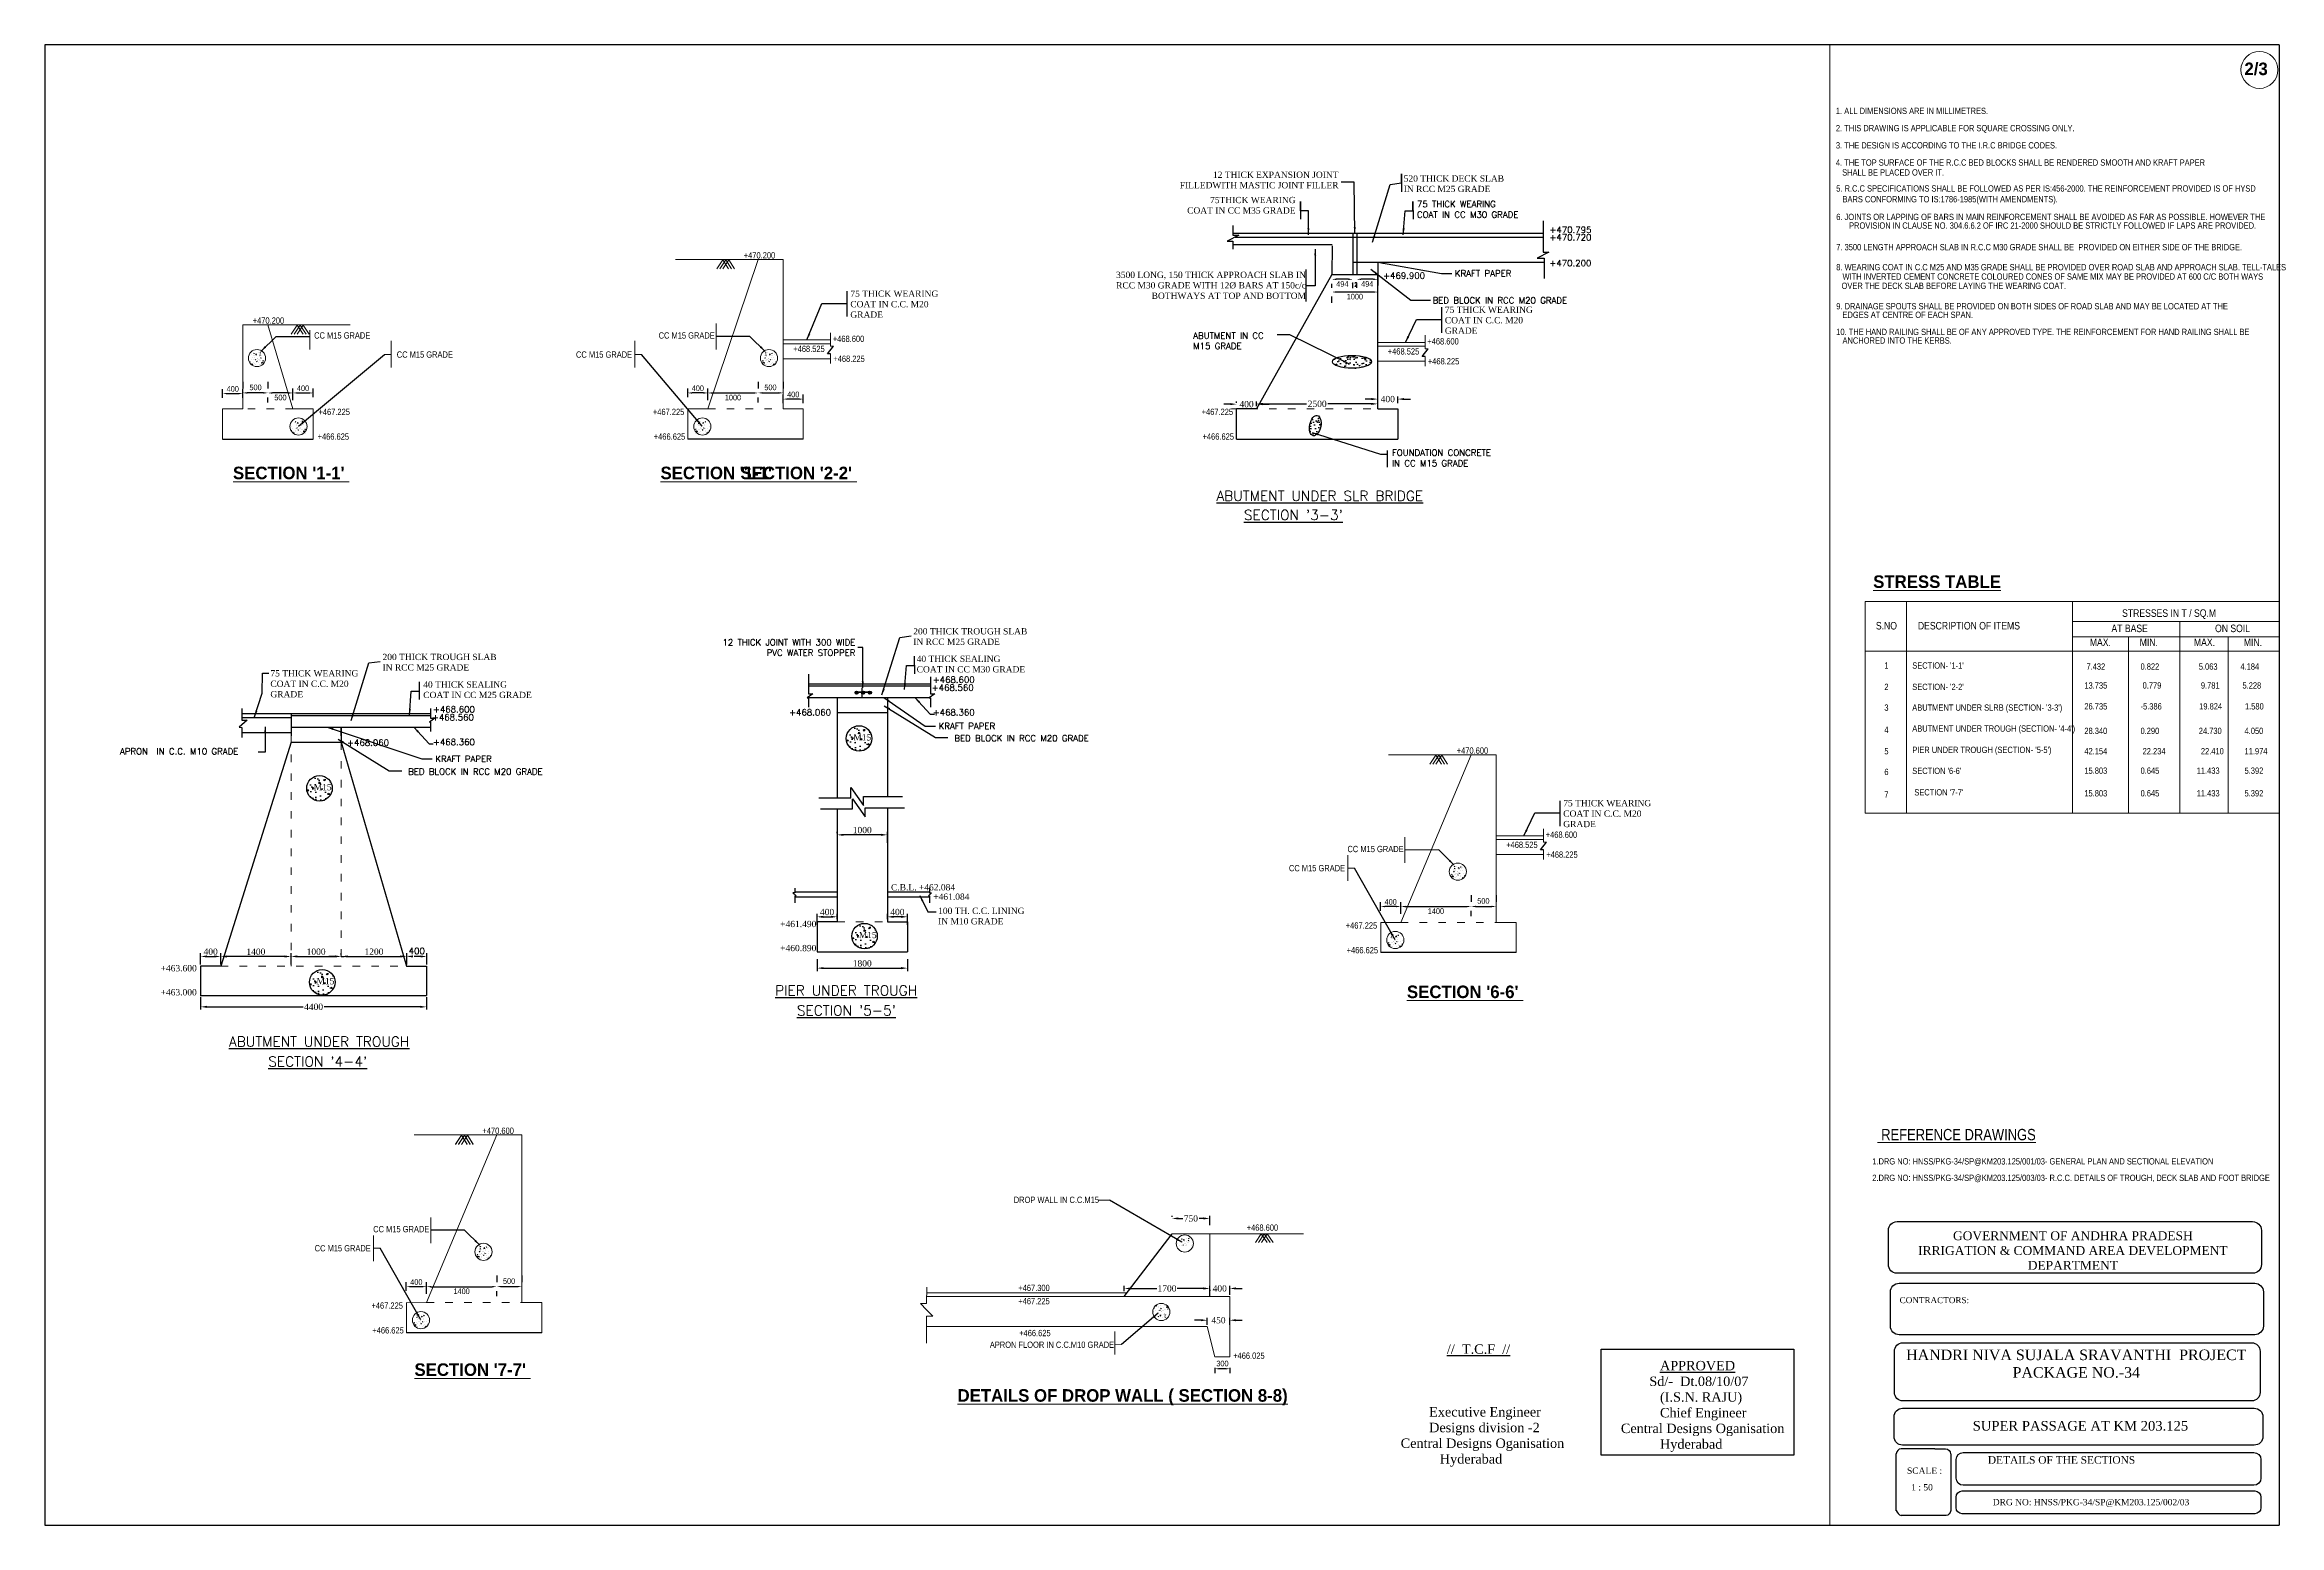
# Model space of a CAD drawing. Header units: millimetres. Extents: x 80 to 6605, y 46 to 2491.
# Drawn here: x 5546 to 6436, y 59 to 649 of the extents above; entities outside this region: 3.
import ezdxf
from ezdxf.enums import TextEntityAlignment as Align

# ---------------------------------------------------------------- set-up
doc = ezdxf.new("R2010")
doc.units = ezdxf.units.MM
doc.linetypes.add('ACAD_ISO03W100', pattern=[30, 12, -18])
for name, color, linetype in [('abutment', 2, 'Continuous'), ('MAIN', 7, 'Continuous'), ('SHEET', 3, 'Continuous'), ('STEEL', 5, 'Continuous'), ('TEXT_GENERAL', 4, 'Continuous')]:
    doc.layers.add(name, color=color, linetype=linetype)
doc.styles.add('ARIAL NARROW', font='ARIALN.TTF')
doc.styles.add('CITYBLUEPR', font='cityb___.ttf')
doc.styles.add('ROMANS', font='romans.shx', dxfattribs={"height": 2.5})
doc.styles.add('ROMANT', font='romant')
doc.styles.get("Standard").update_dxf_attribs({"font": 'times.ttf', "height": 2.5})
doc.styles.add('TIMES NEW ROMAN', font='times.ttf')
doc.styles.add('TNR_2.5', font='times.ttf', dxfattribs={"height": 2.5})
doc.dimstyles.new('ISO-25', dxfattribs={"dimtxt": 2.5, "dimasz": 2.5, "dimexe": 1.25, "dimexo": 0.625, "dimtad": 1, "dimlfac": 25, "dimtxsty": 'Standard', "dimcen": 2.5, "dimadec": 0, "dimazin": 0, "dimtfac": 1, "dimtmove": 0, "dimatfit": 3, "dimfxl": 1, "dimarcsym": 0})
doc.dimstyles.new('STANDARD$0', dxfattribs={"dimscale": 88.888889, "dimtxt": 0.02, "dimasz": 0.02, "dimexe": 0.1, "dimexo": 0.1, "dimgap": 0.09, "dimtad": 2, "dimtih": 1, "dimtoh": 1, "dimdec": 0, "dimzin": 1, "dimdsep": 46, "dimtxsty": 'Standard', "dimcen": 0.09, "dimadec": 0, "dimazin": 0, "dimtfac": 1, "dimtdec": 4, "dimtofl": 0, "dimtmove": 0, "dimatfit": 3, "dimfxl": 1, "dimtolj": 1, "dimtzin": 1, "dimarcsym": 0})
doc.dimstyles.new('STYLE_ESH', dxfattribs={"dimtxt": 2.5, "dimasz": 2.5, "dimexe": 1, "dimexo": 0.625, "dimtad": 0, "dimtih": 1, "dimtoh": 1, "dimdec": 0, "dimlfac": 100, "dimzin": 9, "dimdsep": 46, "dimtxsty": 'TNR_2.5', "dimcen": 2.5, "dimadec": 0, "dimazin": 2, "dimtfac": 1, "dimtdec": 0, "dimtofl": 0, "dimtmove": 2, "dimatfit": 3, "dimfxl": 1, "dimarcsym": 0})

msp = doc.modelspace()

# ---------------------------------------------------------------- texts
at = {"color": 0}
for s, height, style, p in [('+470.795', 2.5, 'ROMANS', (6145.39803, 574.22126)), ('+470.720', 2.5, 'ROMANS', (6145.39803, 571.24571)), ('+470.200', 2.5, 'ROMANS', (6145.38241, 560.93149)), ('+469.900', 2.5, 'ROMANS', (6079.14914, 555.97421)), ('%%UABUTMENT UNDER SLR BRIDGE', 4, 'ROMANT', (6012.78671, 467.44301)), ("%%USECTION '3-3'", 4, 'ROMANT', (6023.72483, 459.83896)), ('+468.560', 2.5, 'ROMANS', (5899.37931, 391.75967)), ('+468.600', 2.5, 'ROMANS', (5899.78437, 394.93193)), ('+468.600', 2.5, 'ROMANS', (5700.70729, 383.10983)), ('+468.060', 2.5, 'ROMANS', (5842.56463, 381.91535)), ('+468.360', 2.5, 'ROMANS', (5899.78437, 381.91535)), ('+468.560', 2.5, 'ROMANS', (5700.30223, 379.93758)), ('APRON  IN C.C. M10 GRADE', 2.5, 'ROMANS', (5576.07694, 366.38732)), ('+468.060', 2.5, 'ROMANS', (5666.51315, 369.88271)), ('+468.360', 2.5, 'ROMANS', (5700.70729, 370.09326)), ('%%UPIER UNDER TROUGH', 4, 'ROMANT', (5837.00032, 270.35151)), ("%%USECTION '5-5'", 4, 'ROMANT', (5845.70274, 262.39755)), ('%%UABUTMENT UNDER TROUGH', 4, 'ROMANT', (5619.4902, 249.99508)), ("%%USECTION '4-4'", 4, 'ROMANT', (5635.14507, 242.04112))]:
    msp.add_text(s, height=height, dxfattribs=dict(at, style=style)).set_placement(p)
for s, height, p in [('SUPER PASSAGE AT KM 203.125', 3.85, (6313.99058, 96.97723)), ('1 : 50', 2.5, (6289.49405, 73.15079)), ('DRG NO: HNSS/PKG-34/SP@KM203.125/002/03', 2.5, (6321.96496, 67.24034))]:
    msp.add_text(s, height=height, dxfattribs=at).set_placement(p)
at = {"insert": (4393.83152, 1148.99127), "char_height": 2.5, "attachment_point": 1}
msp.add_mtext('\\A1;', dxfattribs=at)
at = {"color": 0, "char_height": 2.5}
for s, insert, width, attachment_point, style in [('{\\fTimes New Roman|b0|i0|c0|p18;12 THICK EXPANSION JOINT FILLEDWITH MASTIC JOINT FILLER}', (6061.40428, 598.66641), 70.7124, 3, 'ROMANS'), ('75THICK WEARING COAT IN CC M35 GRADE', (6044.30588, 588.59633), 43.1056637, 3, 'TIMES NEW ROMAN'), ('3500 LONG, 150 THICK APPROACH SLAB IN RCC M30 GRADE WITH 12%%C BARS AT 150c/c BOTHWAYS AT TOP AND BOTTOM', (6048.43162, 558.77785), 77.5949564, 3, 'TIMES NEW ROMAN'), ('{\\Fsimplex.shx|c0;KRAFT PAPER}', (6107.73844, 556.82867), 160.8961, 7, 'ROMANS'), ('75 THICK WEARING COAT IN C.C. M20 GRADE', (5866.96236, 551.27055), 42.7777778, 1, 'TNR_2.5'), ('{\\Fsimplex.shx;BED BLOCK} {\\Fsimplex.shx;IN RCC M20} {\\Fsimplex.shx;GRADE}', (6098.86184, 546.09338), 160.8961, 7, 'ROMANS'), ('75 THICK WEARING COAT IN C.C. M20 GRADE', (6103.73691, 544.87452), 42.7777778, 1, 'TNR_2.5'), ('{\\Fsimplex.shx|c0;12\\Fsimplex.shx|c1; THICK JOINT WITH 300 WIDE PVC WATER STOPPER}', (5868.9617, 412.34897), 57.4179079, 3, 'ROMANS'), ('75 THICK WEARING COAT IN C.C. M20 GRADE', (5635.97815, 400.00157), 42.7777778, 1, 'TNR_2.5'), ('{\\Fsimplex.shx|c0;KRAFT PAPER}', (5902.13102, 376.45566), 160.8961, 7, 'ROMANS'), ('{\\Fsimplex.shx|c0;KRAFT PAPER}', (5701.65986, 363.40987), 160.8961, 7, 'ROMANS'), ('75 THICK WEARING COAT IN C.C. M20 GRADE', (6150.89675, 348.27839), 42.7777778, 1, 'TNR_2.5')]:
    msp.add_mtext(s, dxfattribs=dict(at, insert=insert, width=width, attachment_point=attachment_point, style=style))
for s, insert, attachment_point, style in [('520 THICK DECK SLAB\\PIN RCC M25 GRADE', (6087.35471, 597.17594), 1, 'TIMES NEW ROMAN'), ('{\\Fsimplex.shx|c0;75 \\Fsimplex.shx|c1;THICK \\Fsimplex.shx|c0;WEAR\\Fsimplex.shx|c1;ING\\PCOAT IN CC M\\Fsimplex.shx|c0;30\\Fsimplex.shx|c1; GRADE}', (6092.64212, 586.95458), 1, 'ROMANS'), ('{\\Fsimplex.shx|c1;FOUNDATION CONCRETE\\PIN CC M1\\Fsimplex.shx|c0;5\\Fsimplex.shx|c1; GRADE}', (6082.6775, 487.88657), 1, 'ROMANS'), ('{\\fTimes New Roman|b0|i0|c0|p18;200 THICK TROUGH SLAB\\PIN RCC M25 GRADE}', (5680.63494, 406.51775), 1, 'ROMANS'), ('{\\fTimes New Roman|b0|i0|c0|p18;40 THICK SEALING\\PCOAT IN CC M25 GRADE}', (5696.86005, 395.54936), 1, 'ROMANS'), ('{\\Fsimplex.shx;BED BLOCK} {\\Fsimplex.shx;IN RCC M20} {\\Fsimplex.shx;GRADE}', (5908.35899, 371.65176), 7, 'ROMANS'), ('{\\Fsimplex.shx;BED BLOCK} {\\Fsimplex.shx;IN RCC M20} {\\Fsimplex.shx;GRADE}', (5690.84887, 358.34903), 7, 'ROMANS')]:
    msp.add_mtext(s, dxfattribs=dict(at, insert=insert, attachment_point=attachment_point, style=style))
at = {"color": 0, "char_height": 2.5, "attachment_point": 1}
for s, insert in [('200 THICK TROUGH SLAB\\PIN RCC M25 GRADE', (5892.02531, 416.73985)), ('40 THICK SEALING\\PCOAT IN CC M30 GRADE', (5893.37559, 405.77146))]:
    msp.add_mtext(s, dxfattribs=dict(at, insert=insert))
at = {"color": 0}
for s, insert, char_height, width, attachment_point in [(' M15', (5875.27487, 374.4913), 2.5, 33.227, 3), (' M15', (5660.38602, 354.6496), 2.5, 33.227, 3), ('C.B.L. +462.084', (5883.16357, 314.73994), 2.5, 26.0851, 1), (' +461.084', (5899.05266, 310.99316), 2.5, 26.0851, 1), ('100 TH. C.C. LINING IN M10 GRADE', (5901.92312, 305.3583), 2.5, 35, 1), ('+461.490', (5839.02597, 300.11288), 2.5, 26.0851, 1), (' M15', (5877.46107, 295.72297), 2.5, 33.227, 3), ('+460.890', (5839.02597, 290.52813), 2.5, 26.0851, 1), ('+463.600', (5592.25495, 282.49079), 2.5, 26.0851, 1), (' M15', (5661.47913, 277.34445), 2.5, 33.227, 3), ('+463.000', (5592.25495, 272.90603), 2.5, 26.0851, 1), ('HANDRI NIVA SUJALA SRAVANTHI  PROJECT\\PPACKAGE NO.-34', (6355.2334, 129.27934), 4.2, 151.5, 2), ('SCALE :', (6287.81225, 82.27509), 2.5, 25.272, 1)]:
    msp.add_mtext(s, dxfattribs=dict(at, insert=insert, char_height=char_height, width=width, attachment_point=attachment_point))
at = {"color": 0, "ltscale": 6, "insert": (5694.27381, 288.11514), "char_height": 2.5, "attachment_point": 5, "style": 'ROMANS'}
msp.add_mtext('400', dxfattribs=at)
at = {"char_height": 3.75, "width": 255, "attachment_point": 1}
for s, insert in [('                             {\\L//  T.C.F  //}\\P                       \\P\\P\\P                        Executive Engineer\\P                        Designs division -2\\P                Central Designs Oganisation\\P                           Hyderabad', (6063.50146, 131.351)), ('\\A1;                           {\\LAPPROVED}\\P                        Sd/-  Dt.08/10/07\\P                           (I.S.N. RAJU)\\P                           Chief Engineer\\P                Central Designs Oganisation\\P                           Hyderabad', (6151.19342, 124.76044))]:
    msp.add_mtext(s, dxfattribs=dict(at, insert=insert))
at = {"layer": 'abutment', "color": 0, "lineweight": 5, "style": 'ARIAL NARROW'}
for s, p in [('2. THIS DRAWING IS APPLICABLE FOR SQUARE CROSSING ONLY.', (6259.49176, 614.74477)), ('3. THE DESIGN IS ACCORDING TO THE I.R.C BRIDGE CODES.', (6259.49176, 607.88762)), ('4. THE TOP SURFACE OF THE R.C.C BED BLOCKS SHALL BE RENDERED SMOOTH AND KRAFT PAPER', (6259.49176, 601.03048)), ('   SHALL BE PLACED OVER IT.', (6259.49176, 597.09724)), ('5. R.C.C SPECIFICATIONS SHALL BE FOLLOWED AS PER IS:456-2000. THE REINFORCEMENT PROVIDED IS OF HYSD', (6259.63164, 590.7007)), ('   BARS CONFORMING TO IS:1786-1985(WITH AMENDMENTS).', (6259.63164, 586.4238)), ('6. JOINTS OR LAPPING OF BARS IN MAIN REINFORCEMENT SHALL BE AVOIDED AS FAR AS POSSIBLE. HOWEVER THE ', (6259.63164, 579.34795)), ('7. 3500 LENGTH APPROACH SLAB IN R.C.C M30 GRADE SHALL BE  PROVIDED ON EITHER SIDE OF THE BRIDGE.', (6259.63164, 567.31262)), ('PROVISION IN CLAUSE NO. 304.6.6.2 OF IRC 21-2000 SHOULD BE STRICTLY FOLLOWED IF LAPS ARE PROVIDED.', (6264.74197, 575.91938)), ('8. WEARING COAT IN C.C M25 AND M35 GRADE SHALL BE PROVIDED OVER ROAD SLAB AND APPROACH SLAB. TELL-TALES ', (6259.63164, 559.33369)), ('    OVER THE DECK SLAB BEFORE LAYING THE WEARING COAT.', (6258.42936, 551.93132)), ('   WITH INVERTED CEMENT CONCRETE COLOURED CONES OF SAME MIX MAY BE PROVIDED AT 600 C/C BOTH WAYS', (6259.63164, 555.60017)), ('9. DRAINAGE SPOUTS SHALL BE PROVIDED ON BOTH SIDES OF ROAD SLAB AND MAY BE LOCATED AT THE ', (6259.63164, 543.78035)), ('10. THE HAND RAILING SHALL BE OF ANY APPROVED TYPE. THE REINFORCEMENT FOR HAND RAILING SHALL BE', (6259.63164, 533.54013)), ('   EDGES AT CENTRE OF EACH SPAN.', (6259.63164, 540.35178)), ('   ANCHORED INTO THE KERBS.', (6259.63164, 530.11156))]:
    msp.add_text(s, height=2.5, dxfattribs=at).set_placement(p)
at = {"layer": 'MAIN', "color": 0, "linetype": 'Continuous', "lineweight": 9, "style": 'ARIAL NARROW'}
msp.add_text('1. ALL DIMENSIONS ARE IN MILLIMETRES.', height=2.5, dxfattribs=at).set_placement((6259.49176, 621.60191))
at = {"layer": 'MAIN', "color": 0, "lineweight": 9, "style": 'ARIAL NARROW'}
for s, height, p in [('S.NO', 3, (6275.4113, 416.21968)), ('DESCRIPTION OF ITEMS', 3, (6292.14063, 416.21968)), ('       STRESSES IN T / SQ.M', 3, (6366.783, 421.2474)), ('MAX.            MIN.               MAX.            MIN.', 3, (6360.62421, 409.60425)), ('         AT BASE                            ON SOIL', 3, (6360.62421, 415.16121)), ('1', 2.5, (6278.78736, 400.61773)), ("SECTION- '1-1'", 2.5, (6289.89861, 400.61773)), (' 7.432                 0.822                   5.063           4.184', 2.5, (6358.45102, 400.19216)), ('2', 2.5, (6278.78736, 392.08284)), ("SECTION- '2-2'", 2.5, (6289.89861, 392.08284)), ('13.735                 0.779                   9.781           5.228', 2.5, (6358.45102, 392.67046)), ('3', 2.5, (6278.78736, 383.82942)), ("ABUTMENT UNDER SLRB (SECTION- '3-3')", 2.5, (6289.89861, 383.82942)), ('26.735                -5.386                  19.824           1.580', 2.5, (6358.45102, 384.33894)), ('4', 2.5, (6278.78736, 374.98528)), ("ABUTMENT UNDER TROUGH (SECTION- '4-4')", 2.5, (6289.89861, 375.49652)), ('28.340                0.290                   24.730           4.050', 2.5, (6358.45102, 374.5597)), ('5', 2.5, (6278.78736, 366.45039)), ("PIER UNDER TROUGH (SECTION- '5-5')", 2.5, (6289.89861, 366.99697)), ('42.154                 22.234                 22.410          11.974', 2.5, (6358.45102, 366.46556)), ('6', 2.5, (6278.78736, 358.19697)), ("SECTION '6-6' ", 2.5, (6289.89861, 358.61485)), ('15.803                0.645                  11.433            5.392', 2.5, (6358.45102, 358.70649)), ('7', 2.5, (6278.78736, 349.18326)), (" SECTION '7-7' ", 2.5, (6289.89861, 350.07997)), ('15.803                0.645                  11.433            5.392', 2.5, (6358.45102, 349.69204))]:
    msp.add_text(s, height=height, dxfattribs=at).set_placement(p)
at = {"layer": 'MAIN', "color": 0, "lineweight": 5, "style": 'ARIAL NARROW'}
for s, height, p in [('%%U REFERENCE DRAWINGS', 4.5, (6276.09144, 212.69306)), ('1.DRG NO: HNSS/PKG-34/SP@KM203.125/001/03- GENERAL PLAN AND SECTIONAL ELEVATION', 2.5, (6273.97825, 203.03048)), ('2.DRG NO: HNSS/PKG-34/SP@KM203.125/003/03- R.C.C. DETAILS OF TROUGH, DECK SLAB AND FOOT BRIDGE', 2.5, (6273.97825, 196.45525))]:
    msp.add_text(s, height=height, dxfattribs=at).set_placement(p)
at = {"layer": 'SHEET', "color": 0}
for s, insert, char_height, width, attachment_point in [('GOVERNMENT OF ANDHRA PRADESH\\PIRRIGATION & COMMAND AREA DEVELOPMENT DEPARTMENT', (6353.86718, 168.737), 3.53871, 136.012937, 5), ('CONTRACTORS:', (6284.8706, 148.94988), 2.4063228, 35.8252135, 4), ('\\pt108.285; DETAILS OF THE SECTIONS', (6318.87524, 86.80674), 3.0079035, 114.3593115, 1)]:
    msp.add_mtext(s, dxfattribs=dict(at, insert=insert, char_height=char_height, width=width, attachment_point=attachment_point))
at = {"layer": 'TEXT_GENERAL', "color": 0, "lineweight": 5, "style": 'ARIAL NARROW'}
msp.add_text('+458.705', height=0.25, dxfattribs=at).set_placement((6604.10728, 2491.0006), align=Align.MIDDLE)
at = {"layer": 'TEXT_GENERAL', "color": 0, "lineweight": 9}
for s, height, style, p in [('2/3', 5, 'CITYBLUEPR', (6422.19853, 637.11101)), ('+470.200', 2.5, 'ARIAL NARROW', (5824.52582, 564.04996)), ('12', 1.5, 'ROMANS', (6066.37925, 552.91129)), ('+470.200', 2.5, 'ARIAL NARROW', (5628.94538, 538.04996)), ('CC M15 GRADE', 2.5, 'ARIAL NARROW', (5653.40191, 532.13167)), ('CC M15 GRADE', 2.5, 'ARIAL NARROW', (5790.60801, 532.13167)), ('CC M15 GRADE', 2.5, 'ARIAL NARROW', (5686.31056, 524.50842)), ('CC M15 GRADE', 2.5, 'ARIAL NARROW', (5757.69936, 524.50842)), ('+468.525', 2.5, 'ARIAL NARROW', (5844.2437, 526.78698)), ('+468.600', 2.5, 'ARIAL NARROW', (5859.99758, 530.79042)), ('+468.225', 2.5, 'ARIAL NARROW', (5860.197, 522.84864)), ('+468.525', 2.5, 'ARIAL NARROW', (6081.01825, 525.78451)), ('+468.600', 2.5, 'ARIAL NARROW', (6096.77213, 529.78795)), ('+468.225', 2.5, 'ARIAL NARROW', (6096.97155, 521.84617)), ('+467.225', 2.5, 'ARIAL NARROW', (5655.14695, 501.67109)), ('+467.225', 2.5, 'ARIAL NARROW', (5788.3258, 501.67109)), ('+467.225', 2.5, 'ARIAL NARROW', (6006.88036, 501.70292)), ('+466.625', 2.5, 'ARIAL NARROW', (5654.79479, 491.81752)), ('+466.625', 2.5, 'ARIAL NARROW', (5788.67796, 491.81752)), ('+466.625', 2.5, 'ARIAL NARROW', (6007.23252, 491.84935)), ("%%USECTION '1-1' ", 5, 'CITYBLUEPR', (5621.08899, 476.08872)), ("%%USECTION '1-1' ", 5, 'CITYBLUEPR', (5791.35452, 476.08872)), ("%%USECTION '2-2' ", 5, 'CITYBLUEPR', (5823.21375, 476.08872)), ('%%USTRESS TABLE', 5, 'CITYBLUEPR', (6274.33447, 432.77546)), ('+470.600', 2.5, 'ARIAL NARROW', (6108.48444, 366.70652)), ('CC M15 GRADE', 2.5, 'ARIAL NARROW', (6064.95917, 327.48822)), ('+468.525', 2.5, 'ARIAL NARROW', (6128.17809, 329.18838)), ('+468.600', 2.5, 'ARIAL NARROW', (6143.93197, 333.19182)), ('CC M15 GRADE', 2.5, 'ARIAL NARROW', (6041.65707, 319.86498)), ('+468.225', 2.5, 'ARIAL NARROW', (6144.13139, 325.25004)), ('+467.225', 2.5, 'ARIAL NARROW', (6064.2835, 297.02764)), ('+466.625', 2.5, 'ARIAL NARROW', (6064.63566, 287.17407)), ("%%USECTION '6-6' ", 5, 'CITYBLUEPR', (6088.65198, 269.32583)), ('+470.600', 2.5, 'ARIAL NARROW', (5720.44313, 215.23332)), ('DROP WALL IN C.C.M15', 2.5, 'ARIAL NARROW', (5932.04693, 187.69928)), ('CC M15 GRADE', 2.5, 'ARIAL NARROW', (5676.91786, 176.01502)), ('+468.600', 2.5, 'ARIAL NARROW', (6024.83659, 176.61469)), ('CC M15 GRADE', 2.5, 'ARIAL NARROW', (5653.61576, 168.39178)), ('+467.300', 2.5, 'ARIAL NARROW', (5933.85539, 152.59586)), ('+467.225', 2.5, 'ARIAL NARROW', (5676.24219, 145.55444)), ('+467.225', 2.5, 'ARIAL NARROW', (5933.85539, 147.33622)), ('+466.625', 2.5, 'ARIAL NARROW', (5676.59435, 135.70087)), ('+466.625', 2.5, 'ARIAL NARROW', (5934.20755, 134.61376)), ('APRON FLOOR IN C.C.M10 GRADE', 2.5, 'ARIAL NARROW', (5922.51014, 129.96002)), ('+466.025', 2.5, 'ARIAL NARROW', (6019.44265, 125.59347)), ("%%USECTION '7-7' ", 5, 'CITYBLUEPR', (5693.35656, 118.78265)), ('%%UDETAILS OF DROP WALL ( SECTION 8-8)', 5, 'CITYBLUEPR', (5909.6477, 108.50088))]:
    msp.add_text(s, height=height, dxfattribs=dict(at, style=style)).set_placement(p)
at = {"layer": 'TEXT_GENERAL', "color": 0, "lineweight": 9, "insert": (6003.51663, 534.56053), "char_height": 2.5, "attachment_point": 1, "style": 'ROMANS'}
msp.add_mtext('{\\Fsimplex.shx;ABUTMENT IN CC\\PM1}5{\\Fsimplex.shx; GRADE}', dxfattribs=at)

# ---------------------------------------------------------------- blocks, each defined once
blk = doc.blocks.new('*D95')
at = {"layer": 'Defpoints', "color": 0, "transparency": 16777216}
for p in [(6012.11, 126.44), (6018.08, 126.44), (6012.11, 121.64)]:
    blk.add_point(p, dxfattribs=at)
at = {"layer": 'TEXT_GENERAL', "color": 0, "lineweight": -2, "transparency": 16777216}
for p, q in [((6012.11, 122), (6012.11, 119.86)), ((6016.3, 121.64), (6013.89, 121.64)), ((6018.08, 122), (6018.08, 119.86))]:
    blk.add_line(p, q, dxfattribs=at)
at = {"layer": 'TEXT_GENERAL', "color": 0, "transparency": 16777216}
for points in [[(6013.89, 121.93), (6013.89, 121.34), (6012.11, 121.64)], [(6016.3, 121.93), (6016.3, 121.34), (6018.08, 121.64)]]:
    blk.add_solid(points, dxfattribs=at)
at = {"layer": 'TEXT_GENERAL', "color": 0, "lineweight": 9, "transparency": 16777216, "insert": (6015.16, 123.7), "char_height": 2.222, "attachment_point": 5, "style": 'ARIAL NARROW'}
blk.add_mtext('\\A1;300', dxfattribs=at)
blk = doc.blocks.new('*D96')
at = {"color": 0, "lineweight": -2, "transparency": 16777216}
for p, q in [((6006.58, 140.97), (6004.08, 140.97)), ((6009.08, 139.07), (6009.08, 141.97)), ((6018.08, 139.07), (6018.08, 141.97)), ((6020.58, 140.97), (6023.08, 140.97))]:
    blk.add_line(p, q, dxfattribs=at)
at = {"color": 0, "transparency": 16777216}
for points in [[(6006.58, 141.39), (6006.58, 140.56), (6009.08, 140.97)], [(6020.58, 141.39), (6020.58, 140.56), (6018.08, 140.97)]]:
    blk.add_solid(points, dxfattribs=at)
at = {"layer": 'Defpoints', "color": 0, "transparency": 16777216}
for p in [(6009.08, 138.44), (6018.08, 140.97), (6018.08, 138.44)]:
    blk.add_point(p, dxfattribs=at)
at = {"color": 0, "transparency": 16777216, "insert": (6013.58, 140.97), "char_height": 2.5, "attachment_point": 5, "style": 'TNR_2.5'}
blk.add_mtext('450', dxfattribs=at)
blk = doc.blocks.new('*D97')
at = {"color": 0, "lineweight": -2, "transparency": 16777216}
for p, q in [((6007.58, 153.63), (6005.08, 153.63)), ((6010.08, 153.12), (6010.08, 152.63)), ((6018.08, 151.07), (6018.08, 154.63)), ((6020.58, 153.63), (6023.08, 153.63))]:
    blk.add_line(p, q, dxfattribs=at)
at = {"color": 0, "transparency": 16777216}
for points in [[(6007.58, 154.05), (6007.58, 153.22), (6010.08, 153.63)], [(6020.58, 154.05), (6020.58, 153.22), (6018.08, 153.63)]]:
    blk.add_solid(points, dxfattribs=at)
at = {"layer": 'Defpoints', "color": 0, "transparency": 16777216}
for p in [(6010.08, 153.75), (6018.08, 153.63), (6018.08, 150.44)]:
    blk.add_point(p, dxfattribs=at)
at = {"color": 0, "transparency": 16777216, "insert": (6014.08, 153.63), "char_height": 2.5, "attachment_point": 5, "style": 'TNR_2.5'}
blk.add_mtext('400', dxfattribs=at)
blk = doc.blocks.new('*D98')
at = {"color": 0, "lineweight": -2, "transparency": 16777216}
for p, q in [((5976.08, 152.57), (5976.08, 154.62)), ((5978.58, 153.62), (5989.04, 153.62)), ((6007.58, 153.62), (5997.11, 153.62)), ((6010.08, 150.64), (6010.08, 154.62))]:
    blk.add_line(p, q, dxfattribs=at)
at = {"color": 0, "transparency": 16777216}
for points in [[(5978.58, 154.04), (5978.58, 153.2), (5976.08, 153.62)], [(6007.58, 154.04), (6007.58, 153.2), (6010.08, 153.62)]]:
    blk.add_solid(points, dxfattribs=at)
at = {"layer": 'Defpoints', "color": 0, "transparency": 16777216}
for p in [(5976.08, 151.94), (6010.08, 153.62), (6010.08, 150.01)]:
    blk.add_point(p, dxfattribs=at)
at = {"color": 0, "transparency": 16777216, "insert": (5993.08, 153.62), "char_height": 2.5, "attachment_point": 5, "style": 'TNR_2.5'}
blk.add_mtext('1700', dxfattribs=at)
blk = doc.blocks.new('*D117')
at = {"color": 0, "lineweight": -2, "ltscale": 6, "transparency": 16777216}
for p, q in [((5608.19, 282.71), (5608.19, 287.17)), ((5610.69, 285.92), (5613.69, 285.92)), ((5616.19, 282.71), (5616.19, 287.17))]:
    blk.add_line(p, q, dxfattribs=at)
at = {"color": 0, "ltscale": 6, "transparency": 16777216}
for points in [[(5610.69, 286.34), (5610.69, 285.51), (5608.19, 285.92)], [(5613.69, 286.34), (5613.69, 285.51), (5616.19, 285.92)]]:
    blk.add_solid(points, dxfattribs=at)
at = {"layer": 'Defpoints', "color": 0, "ltscale": 6, "transparency": 16777216}
for p in [(5616.19, 285.92), (5608.19, 282.08), (5616.19, 282.08)]:
    blk.add_point(p, dxfattribs=at)
at = {"color": 0, "ltscale": 6, "transparency": 16777216, "insert": (5612.19, 287.82), "char_height": 2.5, "attachment_point": 5}
blk.add_mtext('400', dxfattribs=at)
blk = doc.blocks.new('*D118')
at = {"color": 0, "lineweight": -2, "ltscale": 6, "transparency": 16777216}
for p, q in [((5644.19, 282.71), (5644.19, 287.17)), ((5646.69, 285.92), (5661.69, 285.92)), ((5664.19, 286.55), (5664.19, 287.17))]:
    blk.add_line(p, q, dxfattribs=at)
at = {"color": 0, "ltscale": 6, "transparency": 16777216}
for points in [[(5646.69, 286.34), (5646.69, 285.51), (5644.19, 285.92)], [(5661.69, 286.34), (5661.69, 285.51), (5664.19, 285.92)]]:
    blk.add_solid(points, dxfattribs=at)
at = {"layer": 'Defpoints', "color": 0, "ltscale": 6, "transparency": 16777216}
for p in [(5664.19, 285.92), (5664.19, 285.92), (5644.19, 282.08)]:
    blk.add_point(p, dxfattribs=at)
at = {"color": 0, "ltscale": 6, "transparency": 16777216, "insert": (5654.19, 287.82), "char_height": 2.5, "attachment_point": 5}
blk.add_mtext('1000', dxfattribs=at)
blk = doc.blocks.new('*D119')
at = {"color": 0, "lineweight": -2, "ltscale": 6, "transparency": 16777216}
for p, q in [((5664.19, 286.43), (5664.19, 287.17)), ((5666.69, 285.92), (5687.77, 285.92)), ((5690.27, 286.55), (5690.27, 287.17))]:
    blk.add_line(p, q, dxfattribs=at)
at = {"color": 0, "ltscale": 6, "transparency": 16777216}
for points in [[(5666.69, 286.34), (5666.69, 285.51), (5664.19, 285.92)], [(5687.77, 286.34), (5687.77, 285.51), (5690.27, 285.92)]]:
    blk.add_solid(points, dxfattribs=at)
at = {"layer": 'Defpoints', "color": 0, "ltscale": 6, "transparency": 16777216}
for p in [(5664.19, 285.8), (5690.27, 285.92), (5690.27, 285.92)]:
    blk.add_point(p, dxfattribs=at)
at = {"color": 0, "ltscale": 6, "transparency": 16777216, "insert": (5677.23, 287.82), "char_height": 2.5, "attachment_point": 5}
blk.add_mtext('1200', dxfattribs=at)
blk = doc.blocks.new('*D142')
at = {"layer": 'Defpoints', "color": 0, "transparency": 16777216}
for p in [(5624.97, 510.49), (5624.97, 510.49), (5634.97, 510.49)]:
    blk.add_point(p, dxfattribs=at)
at = {"layer": 'TEXT_GENERAL', "color": 0, "lineweight": -2, "transparency": 16777216}
for p, q in [((5624.97, 514.94), (5624.97, 512.27)), ((5633.19, 510.49), (5626.75, 510.49)), ((5634.97, 514.94), (5634.97, 512.27))]:
    blk.add_line(p, q, dxfattribs=at)
at = {"layer": 'TEXT_GENERAL', "color": 0, "transparency": 16777216}
for points in [[(5626.75, 510.79), (5626.75, 510.19), (5624.97, 510.49)], [(5633.19, 510.79), (5633.19, 510.19), (5634.97, 510.49)]]:
    blk.add_solid(points, dxfattribs=at)
at = {"layer": 'TEXT_GENERAL', "color": 0, "lineweight": 9, "transparency": 16777216, "insert": (5630.06, 512.67), "char_height": 2.222, "attachment_point": 5, "style": 'ARIAL NARROW'}
blk.add_mtext('\\A1;500', dxfattribs=at)
blk = doc.blocks.new('*D140')
at = {"layer": 'Defpoints', "color": 0, "transparency": 16777216}
for p in [(5653.02, 510.46), (5644.97, 504.35), (5653.02, 504.35)]:
    blk.add_point(p, dxfattribs=at)
at = {"layer": 'TEXT_GENERAL', "color": 0, "lineweight": -2, "transparency": 16777216}
for p, q in [((5644.97, 508.8), (5644.97, 512.24)), ((5646.75, 510.46), (5651.24, 510.46)), ((5653.02, 508.8), (5653.02, 512.24))]:
    blk.add_line(p, q, dxfattribs=at)
at = {"layer": 'TEXT_GENERAL', "color": 0, "transparency": 16777216}
for points in [[(5646.75, 510.76), (5646.75, 510.16), (5644.97, 510.46)], [(5651.24, 510.76), (5651.24, 510.16), (5653.02, 510.46)]]:
    blk.add_solid(points, dxfattribs=at)
at = {"layer": 'TEXT_GENERAL', "color": 0, "lineweight": 9, "transparency": 16777216, "insert": (5648.99, 512.31), "char_height": 2.222, "attachment_point": 5, "style": 'ARIAL NARROW'}
blk.add_mtext('\\A1;400', dxfattribs=at)
blk = doc.blocks.new('*D139')
at = {"layer": 'Defpoints', "color": 0, "transparency": 16777216}
for p in [(5634.98, 511.11), (5634.98, 510.46), (5644.97, 512.03)]:
    blk.add_point(p, dxfattribs=at)
at = {"layer": 'TEXT_GENERAL', "color": 0, "lineweight": -2, "transparency": 16777216}
for p, q in [((5634.98, 506.67), (5634.98, 508.68)), ((5643.19, 510.46), (5636.76, 510.46)), ((5644.97, 507.59), (5644.97, 508.68))]:
    blk.add_line(p, q, dxfattribs=at)
at = {"layer": 'TEXT_GENERAL', "color": 0, "transparency": 16777216}
for points in [[(5636.76, 510.76), (5636.76, 510.16), (5634.98, 510.46)], [(5643.19, 510.76), (5643.19, 510.16), (5644.97, 510.46)]]:
    blk.add_solid(points, dxfattribs=at)
at = {"layer": 'TEXT_GENERAL', "color": 0, "lineweight": 9, "transparency": 16777216, "insert": (5639.98, 508.62), "char_height": 2.222, "attachment_point": 5, "style": 'ARIAL NARROW'}
blk.add_mtext('\\A1;500', dxfattribs=at)
blk = doc.blocks.new('*D141')
at = {"layer": 'Defpoints', "color": 0, "transparency": 16777216}
for p in [(5625.02, 510.21), (5616.97, 504.1), (5625.02, 504.1)]:
    blk.add_point(p, dxfattribs=at)
at = {"layer": 'TEXT_GENERAL', "color": 0, "lineweight": -2, "transparency": 16777216}
for p, q in [((5616.97, 508.54), (5616.97, 511.98)), ((5618.75, 510.21), (5623.24, 510.21)), ((5625.02, 508.54), (5625.02, 511.98))]:
    blk.add_line(p, q, dxfattribs=at)
at = {"layer": 'TEXT_GENERAL', "color": 0, "transparency": 16777216}
for points in [[(5618.75, 510.5), (5618.75, 509.91), (5616.97, 510.21)], [(5623.24, 510.5), (5623.24, 509.91), (5625.02, 510.21)]]:
    blk.add_solid(points, dxfattribs=at)
at = {"layer": 'TEXT_GENERAL', "color": 0, "lineweight": 9, "transparency": 16777216, "insert": (5620.99, 512.05), "char_height": 2.222, "attachment_point": 5, "style": 'ARIAL NARROW'}
blk.add_mtext('\\A1;400', dxfattribs=at)
blk = doc.blocks.new('*D146')
at = {"layer": 'Defpoints', "color": 0, "transparency": 16777216}
for p in [(6068.62, 556.76), (6068.62, 555.75), (6077.01, 556.66)]:
    blk.add_point(p, dxfattribs=at)
at = {"layer": 'TEXT_GENERAL', "color": 0, "lineweight": -2, "transparency": 16777216}
for p, q in [((6068.62, 552.31), (6068.62, 553.97)), ((6075.23, 555.75), (6070.4, 555.75)), ((6077.01, 552.22), (6077.01, 553.97))]:
    blk.add_line(p, q, dxfattribs=at)
at = {"layer": 'TEXT_GENERAL', "color": 0, "transparency": 16777216}
for points in [[(6070.4, 556.05), (6070.4, 555.45), (6068.62, 555.75)], [(6075.23, 556.05), (6075.23, 555.45), (6077.01, 555.75)]]:
    blk.add_solid(points, dxfattribs=at)
at = {"layer": 'TEXT_GENERAL', "color": 0, "lineweight": 9, "transparency": 16777216, "insert": (6072.82, 553.9), "char_height": 2.222, "attachment_point": 5, "style": 'ARIAL NARROW'}
blk.add_mtext('\\A1;494', dxfattribs=at)
blk = doc.blocks.new('*D145')
at = {"layer": 'Defpoints', "color": 0, "transparency": 16777216}
for p in [(6058.73, 556.76), (6058.73, 555.75), (6067.12, 556.66)]:
    blk.add_point(p, dxfattribs=at)
at = {"layer": 'TEXT_GENERAL', "color": 0, "lineweight": -2, "transparency": 16777216}
for p, q in [((6058.73, 552.31), (6058.73, 553.97)), ((6065.34, 555.75), (6060.51, 555.75)), ((6067.12, 552.22), (6067.12, 553.97))]:
    blk.add_line(p, q, dxfattribs=at)
at = {"layer": 'TEXT_GENERAL', "color": 0, "transparency": 16777216}
for points in [[(6060.51, 556.05), (6060.51, 555.45), (6058.73, 555.75)], [(6065.34, 556.05), (6065.34, 555.45), (6067.12, 555.75)]]:
    blk.add_solid(points, dxfattribs=at)
at = {"layer": 'TEXT_GENERAL', "color": 0, "lineweight": 9, "transparency": 16777216, "insert": (6062.93, 553.9), "char_height": 2.222, "attachment_point": 5, "style": 'ARIAL NARROW'}
blk.add_mtext('\\A1;494', dxfattribs=at)
blk = doc.blocks.new('*D144')
at = {"layer": 'Defpoints', "color": 0, "transparency": 16777216}
for p in [(6058.79, 550.82), (6058.79, 550.68), (6077.01, 550.82)]:
    blk.add_point(p, dxfattribs=at)
at = {"layer": 'TEXT_GENERAL', "color": 0, "lineweight": -2, "transparency": 16777216}
for p, q in [((6058.79, 546.37), (6058.79, 548.9)), ((6075.23, 550.68), (6060.57, 550.68)), ((6077.01, 546.37), (6077.01, 548.9))]:
    blk.add_line(p, q, dxfattribs=at)
at = {"layer": 'TEXT_GENERAL', "color": 0, "transparency": 16777216}
for points in [[(6060.57, 550.98), (6060.57, 550.38), (6058.79, 550.68)], [(6075.23, 550.98), (6075.23, 550.38), (6077.01, 550.68)]]:
    blk.add_solid(points, dxfattribs=at)
at = {"layer": 'TEXT_GENERAL', "color": 0, "lineweight": 9, "transparency": 16777216, "insert": (6067.9, 548.83), "char_height": 2.222, "attachment_point": 5, "style": 'ARIAL NARROW'}
blk.add_mtext('\\A1;1000', dxfattribs=at)
blk = doc.blocks.new('*D143')
at = {"color": 0, "lineweight": -2, "ltscale": 6, "transparency": 16777216}
for p, q in [((6018.24, 506), (6015.74, 506)), ((6020.74, 506.52), (6020.74, 507)), ((6028.79, 505.95), (6028.79, 507)), ((6031.29, 506), (6033.79, 506))]:
    blk.add_line(p, q, dxfattribs=at)
at = {"color": 0, "ltscale": 6, "transparency": 16777216}
for points in [[(6018.24, 506.42), (6018.24, 505.58), (6020.74, 506)], [(6031.29, 506.42), (6031.29, 505.58), (6028.79, 506)]]:
    blk.add_solid(points, dxfattribs=at)
at = {"layer": 'Defpoints', "color": 0, "ltscale": 6, "transparency": 16777216}
for p in [(6020.74, 505.89), (6028.79, 506), (6028.79, 505.32)]:
    blk.add_point(p, dxfattribs=at)
at = {"color": 0, "ltscale": 6, "transparency": 16777216, "insert": (6024.76, 506), "char_height": 2.5, "attachment_point": 5, "style": 'TNR_2.5'}
blk.add_mtext('400', dxfattribs=at)
blk = doc.blocks.new('*D148')
at = {"color": 0, "lineweight": -2, "ltscale": 6, "transparency": 16777216}
for p, q in [((5853.7, 284.87), (5853.7, 280.02)), ((5889.7, 284.87), (5889.7, 280.02)), ((5856.2, 281.27), (5887.2, 281.27))]:
    blk.add_line(p, q, dxfattribs=at)
at = {"color": 0, "ltscale": 6, "transparency": 16777216}
for points in [[(5856.2, 281.68), (5856.2, 280.85), (5853.7, 281.27)], [(5887.2, 281.68), (5887.2, 280.85), (5889.7, 281.27)]]:
    blk.add_solid(points, dxfattribs=at)
at = {"layer": 'Defpoints', "color": 0, "ltscale": 6, "transparency": 16777216}
for p in [(5853.7, 285.49), (5889.7, 285.49), (5889.7, 281.27)]:
    blk.add_point(p, dxfattribs=at)
at = {"color": 0, "ltscale": 6, "transparency": 16777216, "insert": (5871.7, 283.16), "char_height": 2.5, "attachment_point": 5}
blk.add_mtext('1800', dxfattribs=at)
blk = doc.blocks.new('*D149')
at = {"color": 0, "lineweight": -2, "ltscale": 6, "transparency": 16777216}
for p, q in [((5881.7, 300.83), (5881.7, 302.97)), ((5889.7, 298.5), (5889.7, 302.97)), ((5887.2, 301.72), (5884.2, 301.72))]:
    blk.add_line(p, q, dxfattribs=at)
at = {"color": 0, "ltscale": 6, "transparency": 16777216}
for points in [[(5884.2, 302.14), (5884.2, 301.3), (5881.7, 301.72)], [(5887.2, 302.14), (5887.2, 301.3), (5889.7, 301.72)]]:
    blk.add_solid(points, dxfattribs=at)
at = {"layer": 'Defpoints', "color": 0, "ltscale": 6, "transparency": 16777216}
for p in [(5881.7, 301.72), (5881.7, 300.2), (5889.7, 297.88)]:
    blk.add_point(p, dxfattribs=at)
at = {"color": 0, "ltscale": 6, "transparency": 16777216, "insert": (5885.7, 303.62), "char_height": 2.5, "attachment_point": 5}
blk.add_mtext('400', dxfattribs=at)
blk = doc.blocks.new('*D147')
at = {"color": 0, "lineweight": -2, "ltscale": 6, "transparency": 16777216}
for p, q in [((5853.7, 298.5), (5853.7, 302.97)), ((5861.7, 300.83), (5861.7, 302.97)), ((5856.2, 301.72), (5859.2, 301.72))]:
    blk.add_line(p, q, dxfattribs=at)
at = {"color": 0, "ltscale": 6, "transparency": 16777216}
for points in [[(5856.2, 302.14), (5856.2, 301.3), (5853.7, 301.72)], [(5859.2, 302.14), (5859.2, 301.3), (5861.7, 301.72)]]:
    blk.add_solid(points, dxfattribs=at)
at = {"layer": 'Defpoints', "color": 0, "ltscale": 6, "transparency": 16777216}
for p in [(5853.7, 297.88), (5861.7, 301.72), (5861.7, 300.2)]:
    blk.add_point(p, dxfattribs=at)
at = {"color": 0, "ltscale": 6, "transparency": 16777216, "insert": (5857.7, 303.62), "char_height": 2.5, "attachment_point": 5}
blk.add_mtext('400', dxfattribs=at)
blk = doc.blocks.new('*D150')
at = {"color": 0, "lineweight": -2, "ltscale": 6, "transparency": 16777216}
for p, q in [((5861.7, 335.01), (5861.7, 335.63)), ((5879.2, 334.38), (5864.2, 334.38)), ((5881.7, 331.17), (5881.7, 335.63))]:
    blk.add_line(p, q, dxfattribs=at)
at = {"color": 0, "ltscale": 6, "transparency": 16777216}
for points in [[(5864.2, 334.8), (5864.2, 333.97), (5861.7, 334.38)], [(5879.2, 334.8), (5879.2, 333.97), (5881.7, 334.38)]]:
    blk.add_solid(points, dxfattribs=at)
at = {"layer": 'Defpoints', "color": 0, "ltscale": 6, "transparency": 16777216}
for p in [(5861.7, 334.38), (5861.7, 334.38), (5881.7, 330.54)]:
    blk.add_point(p, dxfattribs=at)
at = {"color": 0, "ltscale": 6, "transparency": 16777216, "insert": (5871.7, 336.28), "char_height": 2.5, "attachment_point": 5}
blk.add_mtext('1000', dxfattribs=at)
blk = doc.blocks.new('*D151')
at = {"color": 0, "lineweight": -2, "transparency": 16777216}
for p, q in [((5608.19, 269.73), (5608.19, 264.84)), ((5698.19, 269.73), (5698.19, 264.84)), ((5610.69, 265.84), (5648.97, 265.84)), ((5695.69, 265.84), (5657.42, 265.84))]:
    blk.add_line(p, q, dxfattribs=at)
at = {"color": 0, "transparency": 16777216}
for points in [[(5610.69, 266.26), (5610.69, 265.43), (5608.19, 265.84)], [(5695.69, 266.26), (5695.69, 265.43), (5698.19, 265.84)]]:
    blk.add_solid(points, dxfattribs=at)
at = {"layer": 'Defpoints', "color": 0, "transparency": 16777216}
for p in [(5608.19, 270.36), (5698.19, 270.36), (5698.19, 265.84)]:
    blk.add_point(p, dxfattribs=at)
at = {"color": 0, "transparency": 16777216, "insert": (5653.19, 265.84), "char_height": 2.5, "attachment_point": 5, "style": 'TNR_2.5'}
blk.add_mtext('4400', dxfattribs=at)
blk = doc.blocks.new('*D152')
at = {"color": 0, "lineweight": -2, "transparency": 16777216}
for p, q in [((5995.08, 182.15), (5995.08, 182.52)), ((5997.58, 181.52), (5999.32, 181.52)), ((6007.58, 181.52), (6005.84, 181.52)), ((6010.08, 178.83), (6010.08, 182.52))]:
    blk.add_line(p, q, dxfattribs=at)
at = {"color": 0, "transparency": 16777216}
for points in [[(5997.58, 181.94), (5997.58, 181.11), (5995.08, 181.52)], [(6007.58, 181.94), (6007.58, 181.11), (6010.08, 181.52)]]:
    blk.add_solid(points, dxfattribs=at)
at = {"layer": 'Defpoints', "color": 0, "transparency": 16777216}
for p in [(5995.08, 181.52), (6010.08, 181.52), (6010.08, 178.2)]:
    blk.add_point(p, dxfattribs=at)
at = {"color": 0, "transparency": 16777216, "insert": (6002.58, 181.52), "char_height": 2.5, "attachment_point": 5, "style": 'TNR_2.5'}
blk.add_mtext('750', dxfattribs=at)
blk = doc.blocks.new('*D204')
at = {"layer": 'Defpoints', "color": 0, "transparency": 16777216}
for p in [(5810.23, 512.03), (5830.22, 511.11), (5830.22, 510.46)]:
    blk.add_point(p, dxfattribs=at)
at = {"layer": 'TEXT_GENERAL', "color": 0, "lineweight": -2, "transparency": 16777216}
for p, q in [((5810.23, 507.59), (5810.23, 508.68)), ((5812.01, 510.46), (5828.44, 510.46)), ((5830.22, 506.67), (5830.22, 508.68))]:
    blk.add_line(p, q, dxfattribs=at)
at = {"layer": 'TEXT_GENERAL', "color": 0, "transparency": 16777216}
for points in [[(5812.01, 510.76), (5812.01, 510.16), (5810.23, 510.46)], [(5828.44, 510.76), (5828.44, 510.16), (5830.22, 510.46)]]:
    blk.add_solid(points, dxfattribs=at)
at = {"layer": 'TEXT_GENERAL', "color": 0, "lineweight": 9, "transparency": 16777216, "insert": (5820.22, 508.62), "char_height": 2.222, "attachment_point": 5, "style": 'ARIAL NARROW'}
blk.add_mtext('\\A1;1000', dxfattribs=at)
blk = doc.blocks.new('*D203')
at = {"layer": 'Defpoints', "color": 0, "transparency": 16777216}
for p in [(5802.18, 510.46), (5802.18, 504.35), (5810.23, 504.35)]:
    blk.add_point(p, dxfattribs=at)
at = {"layer": 'TEXT_GENERAL', "color": 0, "lineweight": -2, "transparency": 16777216}
for p, q in [((5802.18, 508.8), (5802.18, 512.24)), ((5808.45, 510.46), (5803.96, 510.46)), ((5810.23, 508.8), (5810.23, 512.24))]:
    blk.add_line(p, q, dxfattribs=at)
at = {"layer": 'TEXT_GENERAL', "color": 0, "transparency": 16777216}
for points in [[(5803.96, 510.76), (5803.96, 510.16), (5802.18, 510.46)], [(5808.45, 510.76), (5808.45, 510.16), (5810.23, 510.46)]]:
    blk.add_solid(points, dxfattribs=at)
at = {"layer": 'TEXT_GENERAL', "color": 0, "lineweight": 9, "transparency": 16777216, "insert": (5806.21, 512.31), "char_height": 2.222, "attachment_point": 5, "style": 'ARIAL NARROW'}
blk.add_mtext('\\A1;400', dxfattribs=at)
blk = doc.blocks.new('*D205')
at = {"layer": 'Defpoints', "color": 0, "transparency": 16777216}
for p in [(5840.18, 508.02), (5840.18, 501.91), (5848.23, 501.91)]:
    blk.add_point(p, dxfattribs=at)
at = {"layer": 'TEXT_GENERAL', "color": 0, "lineweight": -2, "transparency": 16777216}
for p, q in [((5840.18, 506.35), (5840.18, 509.79)), ((5846.45, 508.02), (5841.96, 508.02)), ((5848.23, 506.35), (5848.23, 509.79))]:
    blk.add_line(p, q, dxfattribs=at)
at = {"layer": 'TEXT_GENERAL', "color": 0, "transparency": 16777216}
for points in [[(5841.96, 508.31), (5841.96, 507.72), (5840.18, 508.02)], [(5846.45, 508.31), (5846.45, 507.72), (5848.23, 508.02)]]:
    blk.add_solid(points, dxfattribs=at)
at = {"layer": 'TEXT_GENERAL', "color": 0, "lineweight": 9, "transparency": 16777216, "insert": (5844.21, 509.86), "char_height": 2.222, "attachment_point": 5, "style": 'ARIAL NARROW'}
blk.add_mtext('\\A1;400', dxfattribs=at)
blk = doc.blocks.new('*D202')
at = {"layer": 'Defpoints', "color": 0, "transparency": 16777216}
for p in [(5830.23, 510.49), (5840.23, 510.49), (5840.23, 510.49)]:
    blk.add_point(p, dxfattribs=at)
at = {"layer": 'TEXT_GENERAL', "color": 0, "lineweight": -2, "transparency": 16777216}
for p, q in [((5830.23, 514.94), (5830.23, 512.27)), ((5832.01, 510.49), (5838.45, 510.49)), ((5840.23, 514.94), (5840.23, 512.27))]:
    blk.add_line(p, q, dxfattribs=at)
at = {"layer": 'TEXT_GENERAL', "color": 0, "transparency": 16777216}
for points in [[(5832.01, 510.79), (5832.01, 510.19), (5830.23, 510.49)], [(5838.45, 510.79), (5838.45, 510.19), (5840.23, 510.49)]]:
    blk.add_solid(points, dxfattribs=at)
at = {"layer": 'TEXT_GENERAL', "color": 0, "lineweight": 9, "transparency": 16777216, "insert": (5835.14, 512.67), "char_height": 2.222, "attachment_point": 5, "style": 'ARIAL NARROW'}
blk.add_mtext('\\A1;500', dxfattribs=at)
blk = doc.blocks.new('*D209')
at = {"layer": 'Defpoints', "color": 0, "transparency": 16777216}
for p in [(6114.19, 305.85), (6124.19, 305.85), (6124.19, 305.85)]:
    blk.add_point(p, dxfattribs=at)
at = {"layer": 'TEXT_GENERAL', "color": 0, "lineweight": -2, "transparency": 16777216}
for p, q in [((6114.19, 310.29), (6114.19, 307.63)), ((6115.97, 305.85), (6122.41, 305.85)), ((6124.19, 310.29), (6124.19, 307.63))]:
    blk.add_line(p, q, dxfattribs=at)
at = {"layer": 'TEXT_GENERAL', "color": 0, "transparency": 16777216}
for points in [[(6115.97, 306.14), (6115.97, 305.55), (6114.19, 305.85)], [(6122.41, 306.14), (6122.41, 305.55), (6124.19, 305.85)]]:
    blk.add_solid(points, dxfattribs=at)
at = {"layer": 'TEXT_GENERAL', "color": 0, "lineweight": 9, "transparency": 16777216, "insert": (6119.09, 308.03), "char_height": 2.222, "attachment_point": 5, "style": 'ARIAL NARROW'}
blk.add_mtext('\\A1;500', dxfattribs=at)
blk = doc.blocks.new('*D206')
at = {"layer": 'Defpoints', "color": 0, "transparency": 16777216}
for p in [(6086.19, 307.39), (6114.17, 306.47), (6114.17, 305.82)]:
    blk.add_point(p, dxfattribs=at)
at = {"layer": 'TEXT_GENERAL', "color": 0, "lineweight": -2, "transparency": 16777216}
for p, q in [((6086.19, 302.95), (6086.19, 304.04)), ((6087.97, 305.82), (6112.4, 305.82)), ((6114.17, 302.03), (6114.17, 304.04))]:
    blk.add_line(p, q, dxfattribs=at)
at = {"layer": 'TEXT_GENERAL', "color": 0, "transparency": 16777216}
for points in [[(6087.97, 306.11), (6087.97, 305.52), (6086.19, 305.82)], [(6112.4, 306.11), (6112.4, 305.52), (6114.17, 305.82)]]:
    blk.add_solid(points, dxfattribs=at)
at = {"layer": 'TEXT_GENERAL', "color": 0, "lineweight": 9, "transparency": 16777216, "insert": (6100.18, 303.97), "char_height": 2.222, "attachment_point": 5, "style": 'ARIAL NARROW'}
blk.add_mtext('\\A1;1400', dxfattribs=at)
blk = doc.blocks.new('*D207')
at = {"layer": 'Defpoints', "color": 0, "transparency": 16777216}
for p in [(6078.14, 305.82), (6078.14, 299.71), (6086.19, 299.71)]:
    blk.add_point(p, dxfattribs=at)
at = {"layer": 'TEXT_GENERAL', "color": 0, "lineweight": -2, "transparency": 16777216}
for p, q in [((6078.14, 304.15), (6078.14, 307.6)), ((6084.41, 305.82), (6079.92, 305.82)), ((6086.19, 304.15), (6086.19, 307.6))]:
    blk.add_line(p, q, dxfattribs=at)
at = {"layer": 'TEXT_GENERAL', "color": 0, "transparency": 16777216}
for points in [[(6079.92, 306.11), (6079.92, 305.52), (6078.14, 305.82)], [(6084.41, 306.11), (6084.41, 305.52), (6086.19, 305.82)]]:
    blk.add_solid(points, dxfattribs=at)
at = {"layer": 'TEXT_GENERAL', "color": 0, "lineweight": 9, "transparency": 16777216, "insert": (6082.16, 307.66), "char_height": 2.222, "attachment_point": 5, "style": 'ARIAL NARROW'}
blk.add_mtext('\\A1;400', dxfattribs=at)
blk = doc.blocks.new('*D208')
at = {"color": 0, "lineweight": -2, "ltscale": 6, "transparency": 16777216}
for p, q in [((6074.51, 508.02), (6072.01, 508.02)), ((6077.01, 504.72), (6077.01, 509.02)), ((6085.03, 506.41), (6085.03, 509.02)), ((6087.53, 508.02), (6090.03, 508.02))]:
    blk.add_line(p, q, dxfattribs=at)
at = {"color": 0, "ltscale": 6, "transparency": 16777216}
for points in [[(6074.51, 508.44), (6074.51, 507.6), (6077.01, 508.02)], [(6087.53, 508.44), (6087.53, 507.6), (6085.03, 508.02)]]:
    blk.add_solid(points, dxfattribs=at)
at = {"layer": 'Defpoints', "color": 0, "ltscale": 6, "transparency": 16777216}
for p in [(6077.01, 508.02), (6077.01, 504.1), (6085.03, 505.78)]:
    blk.add_point(p, dxfattribs=at)
at = {"color": 0, "ltscale": 6, "transparency": 16777216, "insert": (6081.02, 508.02), "char_height": 2.5, "attachment_point": 5, "style": 'TNR_2.5'}
blk.add_mtext('400', dxfattribs=at)
blk = doc.blocks.new('*D210')
at = {"color": 0, "lineweight": -2, "ltscale": 6, "transparency": 16777216}
for p, q in [((6028.79, 505.17), (6028.79, 507.11)), ((6031.29, 506.11), (6048.68, 506.11)), ((6074.5, 506.11), (6057.11, 506.11)), ((6077, 505.14), (6077, 507.11))]:
    blk.add_line(p, q, dxfattribs=at)
at = {"color": 0, "ltscale": 6, "transparency": 16777216}
for points in [[(6031.29, 506.52), (6031.29, 505.69), (6028.79, 506.11)], [(6074.5, 506.52), (6074.5, 505.69), (6077, 506.11)]]:
    blk.add_solid(points, dxfattribs=at)
at = {"layer": 'Defpoints', "color": 0, "ltscale": 6, "transparency": 16777216}
for p in [(6028.79, 504.54), (6077, 506.11), (6077, 504.51)]:
    blk.add_point(p, dxfattribs=at)
at = {"color": 0, "ltscale": 6, "transparency": 16777216, "insert": (6052.89, 506.11), "char_height": 2.5, "attachment_point": 5, "style": 'TNR_2.5'}
blk.add_mtext('2500', dxfattribs=at)
blk = doc.blocks.new('*D256')
at = {"color": 0, "lineweight": -2, "ltscale": 6, "transparency": 16777216}
for p, q in [((5616.19, 282.71), (5616.19, 287.16)), ((5641.69, 285.91), (5618.69, 285.91)), ((5644.19, 282.71), (5644.19, 287.16))]:
    blk.add_line(p, q, dxfattribs=at)
at = {"color": 0, "ltscale": 6, "transparency": 16777216}
for points in [[(5618.69, 286.32), (5618.69, 285.49), (5616.19, 285.91)], [(5641.69, 286.32), (5641.69, 285.49), (5644.19, 285.91)]]:
    blk.add_solid(points, dxfattribs=at)
at = {"layer": 'Defpoints', "color": 0, "ltscale": 6, "transparency": 16777216}
for p in [(5616.19, 285.91), (5616.19, 282.08), (5644.19, 282.08)]:
    blk.add_point(p, dxfattribs=at)
at = {"color": 0, "ltscale": 6, "transparency": 16777216, "insert": (5630.19, 287.8), "char_height": 2.5, "attachment_point": 5}
blk.add_mtext('1400', dxfattribs=at)
blk = doc.blocks.new('*D259')
at = {"layer": 'Defpoints', "color": 0, "transparency": 16777216}
for p in [(5690.1, 154.34), (5690.1, 148.24), (5698.15, 148.24)]:
    blk.add_point(p, dxfattribs=at)
at = {"layer": 'TEXT_GENERAL', "color": 0, "lineweight": -2, "transparency": 16777216}
for p, q in [((5690.1, 152.68), (5690.1, 156.12)), ((5696.37, 154.34), (5691.88, 154.34)), ((5698.15, 152.68), (5698.15, 156.12))]:
    blk.add_line(p, q, dxfattribs=at)
at = {"layer": 'TEXT_GENERAL', "color": 0, "transparency": 16777216}
for points in [[(5691.88, 154.64), (5691.88, 154.05), (5690.1, 154.34)], [(5696.37, 154.64), (5696.37, 154.05), (5698.15, 154.34)]]:
    blk.add_solid(points, dxfattribs=at)
at = {"layer": 'TEXT_GENERAL', "color": 0, "lineweight": 9, "transparency": 16777216, "insert": (5694.12, 156.19), "char_height": 2.222, "attachment_point": 5, "style": 'ARIAL NARROW'}
blk.add_mtext('\\A1;400', dxfattribs=at)
blk = doc.blocks.new('*D258')
at = {"layer": 'Defpoints', "color": 0, "transparency": 16777216}
for p in [(5698.15, 155.92), (5726.13, 155), (5726.13, 154.34)]:
    blk.add_point(p, dxfattribs=at)
at = {"layer": 'TEXT_GENERAL', "color": 0, "lineweight": -2, "transparency": 16777216}
for p, q in [((5698.15, 151.47), (5698.15, 152.57)), ((5699.93, 154.34), (5724.36, 154.34)), ((5726.13, 150.55), (5726.13, 152.57))]:
    blk.add_line(p, q, dxfattribs=at)
at = {"layer": 'TEXT_GENERAL', "color": 0, "transparency": 16777216}
for points in [[(5699.93, 154.64), (5699.93, 154.05), (5698.15, 154.34)], [(5724.36, 154.64), (5724.36, 154.05), (5726.13, 154.34)]]:
    blk.add_solid(points, dxfattribs=at)
at = {"layer": 'TEXT_GENERAL', "color": 0, "lineweight": 9, "transparency": 16777216, "insert": (5712.14, 152.5), "char_height": 2.222, "attachment_point": 5, "style": 'ARIAL NARROW'}
blk.add_mtext('\\A1;1400', dxfattribs=at)
blk = doc.blocks.new('*D257')
at = {"layer": 'Defpoints', "color": 0, "transparency": 16777216}
for p in [(5726.15, 154.37), (5736.15, 154.37), (5736.15, 154.37)]:
    blk.add_point(p, dxfattribs=at)
at = {"layer": 'TEXT_GENERAL', "color": 0, "lineweight": -2, "transparency": 16777216}
for p, q in [((5726.15, 158.82), (5726.15, 156.15)), ((5727.93, 154.37), (5734.37, 154.37)), ((5736.15, 158.82), (5736.15, 156.15))]:
    blk.add_line(p, q, dxfattribs=at)
at = {"layer": 'TEXT_GENERAL', "color": 0, "transparency": 16777216}
for points in [[(5727.93, 154.67), (5727.93, 154.08), (5726.15, 154.37)], [(5734.37, 154.67), (5734.37, 154.08), (5736.15, 154.37)]]:
    blk.add_solid(points, dxfattribs=at)
at = {"layer": 'TEXT_GENERAL', "color": 0, "lineweight": 9, "transparency": 16777216, "insert": (5731.05, 156.56), "char_height": 2.222, "attachment_point": 5, "style": 'ARIAL NARROW'}
blk.add_mtext('\\A1;500', dxfattribs=at)

# ---------------------------------------------------------------- dimensions: what is measured, and where the dimension line sits
at = {"color": 0, "ltscale": 6}
for base, p1, p2, text, dimstyle, picture, middle in [((6028.78801, 505.99863), (6020.73594, 505.89006), (6028.78801, 505.32411), '400', 'STYLE_ESH', '*D143', (6024.76198, 505.99863)), ((6077.00146, 506.10554), (6028.78801, 504.54367), (6077.00146, 504.51464), '2500', 'STYLE_ESH', '*D210', (6052.89474, 506.10554)), ((6077.01421, 508.02122), (6085.03093, 505.78025), (6077.01421, 504.09779), '400', 'STYLE_ESH', '*D208', (6081.02257, 508.02122)), ((5861.70488, 301.71954), (5853.70488, 297.8782), (5861.70488, 300.20493), '400', 'ISO-25', '*D147', (5857.70488, 303.61617)), ((5616.19476, 285.92418), (5608.19476, 282.08284), (5616.19476, 282.08284), '400', 'ISO-25', '*D117', (5612.19476, 287.82081)), ((5616.19476, 285.90711), (5644.19476, 282.08284), (5616.19476, 282.08284), '1400', 'ISO-25', '*D256', (5630.19476, 287.80374)), ((5690.27381, 285.92418), (5664.19476, 285.80242), (5690.27381, 285.92418), '1200', 'ISO-25', '*D119', (5677.23429, 287.82081)), ((5889.70488, 281.26831), (5853.70488, 285.49267), (5889.70488, 285.49267), '1800', 'ISO-25', '*D148', (5871.70488, 283.16494))]:
    dim = msp.add_linear_dim(base=base, p1=p1, p2=p2, text=text, dimstyle=dimstyle, dxfattribs=at)
    dim.commit()
    dim.dimension.update_dxf_attribs({"geometry": picture, "text_midpoint": middle})
dim = msp.add_linear_dim(base=(5861.70488, 334.38299), p1=(5881.70488, 330.54165), p2=(5861.70488, 334.38299), angle=180, text='1000', dimstyle='ISO-25', override={"dimtmove": 1}, dxfattribs=at)
dim.commit()
dim.dimension.update_dxf_attribs({"geometry": '*D150', "text_midpoint": (5871.70488, 336.27962)})
dim = msp.add_linear_dim(base=(5881.70488, 301.71954), p1=(5889.70488, 297.8782), p2=(5881.70488, 300.20493), angle=180, text='400', dimstyle='ISO-25', dxfattribs=at)
dim.commit()
dim.dimension.update_dxf_attribs({"geometry": '*D149', "text_midpoint": (5885.70488, 303.61617)})
dim = msp.add_linear_dim(base=(5664.19476, 285.92418), p1=(5644.19476, 282.08284), p2=(5664.19476, 285.92418), text='1000', dimstyle='ISO-25', override={"dimtmove": 1}, dxfattribs=at)
dim.commit()
dim.dimension.update_dxf_attribs({"geometry": '*D118', "text_midpoint": (5654.19476, 287.82081)})
at = {"color": 0}
for base, p1, p2, text, picture, middle in [((5698.19476, 265.84379), (5608.19476, 270.35556), (5698.19476, 270.35556), '4400', '*D151', (5653.19476, 265.84379)), ((6010.07778, 181.52405), (5995.07778, 181.52405), (6010.07778, 178.20315), '750', '*D152', (6002.57778, 181.52405)), ((6010.07778, 153.62022), (5976.07778, 151.94446), (6010.07778, 150.01336), '1700', '*D98', (5993.07778, 153.62022)), ((6018.07778, 153.63465), (6010.07778, 153.74767), (6018.07778, 150.44446), '400', '*D97', (6014.07778, 153.63465)), ((6018.07778, 140.97385), (6009.07778, 138.44446), (6018.07778, 138.44446), '450', '*D96', (6013.57778, 140.97385))]:
    dim = msp.add_linear_dim(base=base, p1=p1, p2=p2, text=text, dimstyle='STYLE_ESH', dxfattribs=at)
    dim.commit()
    dim.dimension.update_dxf_attribs({"geometry": picture, "text_midpoint": middle})
at = {"layer": 'TEXT_GENERAL', "color": 0, "lineweight": 9}
for base, p1, p2, text, picture, middle in [((6058.73401, 555.74988), (6067.12152, 556.66183), (6058.73401, 556.7591), '494', '*D145', (6062.92777, 553.90416)), ((6068.62153, 555.74988), (6077.00904, 556.66183), (6068.62153, 556.7591), '494', '*D146', (6072.81528, 553.90416)), ((6058.78926, 550.67911), (6077.00904, 550.81658), (6058.78926, 550.81658), '1000', '*D144', (6067.89915, 548.83339)), ((5840.18414, 508.01537), (5848.23251, 501.90842), (5840.18414, 501.90842), '400', '*D205', (5844.20832, 509.86109)), ((6078.14056, 305.81779), (6086.18892, 299.70984), (6078.14056, 299.70984), '400', '*D207', (6082.16474, 307.66351)), ((6114.1743, 305.81779), (6086.18888, 307.39025), (6114.1743, 306.47114), '1400', '*D206', (6100.18159, 303.97207)), ((5690.09925, 154.34459), (5698.14761, 148.23664), (5690.09925, 148.23664), '400', '*D259', (5694.12343, 156.19031)), ((5726.13299, 154.34459), (5698.14756, 155.91705), (5726.13299, 154.99794), '1400', '*D258', (5712.14028, 152.49887))]:
    dim = msp.add_linear_dim(base=base, p1=p1, p2=p2, text=text, dimstyle='STANDARD$0', override={"dimtxt": 0.025, "dimexe": 0.02, "dimexo": 0.05, "dimgap": 0.008, "dimtxsty": 'ARIAL NARROW', "dimtmove": 2}, dxfattribs=at)
    dim.commit()
    dim.dimension.update_dxf_attribs({"geometry": picture, "text_midpoint": middle})
for base, p1, p2, angle, text, picture, middle in [((5625.0161, 510.20721), (5616.96773, 504.10026), (5625.0161, 504.10026), 180, '400', '*D141', (5620.99191, 512.05293)), ((5634.98364, 510.46123), (5644.96906, 512.03369), (5634.98364, 511.11458), 180, '500', '*D139', (5639.97635, 508.61552)), ((5653.01738, 510.46123), (5644.96902, 504.35328), (5653.01738, 504.35328), 180, '400', '*D140', (5648.9932, 512.30695)), ((5802.18285, 510.46123), (5810.23122, 504.35328), (5802.18285, 504.35328), 0, '400', '*D203', (5806.20704, 512.30695)), ((5830.2166, 510.46123), (5810.23117, 512.03369), (5830.2166, 511.11458), 0, '1000', '*D204', (5820.22389, 508.61552))]:
    dim = msp.add_linear_dim(base=base, p1=p1, p2=p2, angle=angle, text=text, dimstyle='STANDARD$0', override={"dimtxt": 0.025, "dimexe": 0.02, "dimexo": 0.05, "dimgap": 0.008, "dimtxsty": 'ARIAL NARROW', "dimtmove": 2}, dxfattribs=at)
    dim.commit()
    dim.dimension.update_dxf_attribs({"geometry": picture, "text_midpoint": middle})
for base, p1, p2, angle, text, picture, middle in [((5624.96773, 510.49117), (5634.96773, 510.49117), (5624.96773, 510.49117), 180, '500', '*D142', (5630.06464, 512.67393)), ((5840.23251, 510.49117), (5830.23251, 510.49117), (5840.23251, 510.49117), 0, '500', '*D202', (5835.1356, 512.67393)), ((6012.11282, 121.63833), (6018.07778, 126.44446), (6012.11282, 126.44446), 180, '300', '*D95', (6015.15887, 123.69522))]:
    dim = msp.add_linear_dim(base=base, p1=p1, p2=p2, angle=angle, text=text, dimstyle='STANDARD$0', override={"dimtxt": 0.025, "dimexe": 0.02, "dimexo": 0.05, "dimgap": 0.008, "dimtxsty": 'ARIAL NARROW', "dimtmove": 2}, dxfattribs=at)
    dim.commit()
    dim.dimension.update_dxf_attribs({"geometry": picture, "text_midpoint": middle, "dimtype": 160})
for base, p1, p2, picture, middle in [((6124.19021, 305.84773), (6114.19021, 305.84773), (6124.19021, 305.84773), '*D209', (6119.0933, 308.03049)), ((5736.1489, 154.37453), (5726.1489, 154.37453), (5736.1489, 154.37453), '*D257', (5731.05199, 156.55729))]:
    dim = msp.add_linear_dim(base=base, p1=p1, p2=p2, text='500', dimstyle='STANDARD$0', override={"dimtxt": 0.025, "dimexe": 0.02, "dimexo": 0.05, "dimgap": 0.008, "dimtxsty": 'ARIAL NARROW', "dimtmove": 2}, dxfattribs=at)
    dim.commit()
    dim.dimension.update_dxf_attribs({"geometry": picture, "text_midpoint": middle, "dimtype": 160})

# ---------------------------------------------------------------- hatches: boundary and pattern name
at = {"ltscale": 6}
h = msp.add_hatch(dxfattribs=at)
h.set_pattern_fill('AR-CONC', color=0, scale=0.025, style=0)
h.set_pattern_definition([(50, (4391.365, 36.979), (4.554617, -0.398477), [0.47625, -5.23875]), (355, (4391.365, 36.979), (-0.881071, 4.776416), [0.381, -4.191]), (100.451, (4391.7447, 36.946), (3.673563, 4.377917), [0.40475, -4.45225]), (46.1842, (4391.365, 38.249), (6.776976, -1.051058), [0.714375, -7.858125]), (96.6356, (4391.93, 38.1616), (5.935106, 6.18564), [0.607125, -6.678375]), (351.184, (4391.365, 38.249), (5.935115, 6.185628), [0.5715, -6.2865]), (21, (4392, 37.9317), (3.790372, -2.556638), [0.47625, -5.23875]), (326, (4392, 37.9317), (1.545051, 4.604699), [0.381, -4.191]), (71.4514, (4392.316, 37.7186), (5.335412, 2.048071), [0.40475, -4.45225]), (37.5, (4391.3652, 36.9792), (0.0772151, 2.113876), [0, -4.1402, 0, -4.2545, 0, -4.206875]), (7.5, (4391.3652, 36.9792), (1.6704916, 2.5045144), [0, -2.4257, 0, -4.04495, 0, -1.603375]), (327.5, (4389.9491, 36.9792), (3.3897649, -0.1432186), [0, -1.5875, 0, -4.953, 0, -6.57225]), (317.5, (4389.314, 36.9792), (3.7032295, 0.6356623), [0, -2.06375, 0, -3.2893, 0, -4.66725])])
edge = h.paths.add_edge_path()
edge.add_ellipse((6066.77484, 522.87932), major_axis=(7.80326, 0), ratio=0.327358015, start_angle=0, end_angle=360)
edge = h.paths.add_edge_path()
edge.add_ellipse((6052.12928, 497.46249), major_axis=(0.80612, 4.0334), ratio=0.537506819, start_angle=0, end_angle=360)
for points in [[(5870.12452, 391.04672, 1), (5868.82738, 391.04672, 1)], [(5872.68375, 391.04672, 1), (5871.38661, 391.04672, 1)], [(5875.38842, 391.04672, 1), (5874.09127, 391.04672, 1)]]:
    msp.add_hatch(color=0).paths.add_polyline_path(points)
h = msp.add_hatch()
h.set_pattern_fill('AR-CONC', color=0, scale=0.03, style=0)
h.set_pattern_definition([(130, (5954.3603, 266.736), (-5.46554, -0.47817), [0.5715, -6.2865]), (185, (5954.3603, 266.736), (1.05728, 5.7317), [0.4572, -5.0292]), (79.549, (5953.905, 266.696), (-4.40828, 5.2535), [0.4857, -5.3427]), (133.816, (5954.36, 268.26), (-8.13237, -1.26127), [0.85725, -9.42975]), (83.3644, (5953.683, 268.155), (-7.12213, 7.42277), [0.72855, -8.01405]), (188.816, (5954.36, 268.26), (-7.12214, 7.42275), [0.6858, -7.5438]), (159, (5953.5983, 267.879), (-4.54845, -3.06797), [0.5715, -6.2865]), (214, (5953.5983, 267.879), (-1.85406, 5.52564), [0.4572, -5.0292]), (108.5486, (5953.2193, 267.623), (-6.4025, 2.45769), [0.4857, -5.3427]), (142.5, (5954.3603, 266.7358), (-0.092658, 2.53665), [0, -4.96824, 0, -5.1054, 0, -5.04825]), (172.5, (5954.3603, 266.7358), (-2.00459, 3.005417), [0, -2.91084, 0, -4.85394, 0, -1.92405]), (212.5, (5956.0596, 266.7358), (-4.067718, -0.171862), [0, -1.905, 0, -5.9436, 0, -7.8867]), (222.5, (5956.8216, 266.736), (-4.443875, 0.762795), [0, -2.4765, 0, -3.94716, 0, -5.6007])])
h.paths.add_polyline_path([(5866.21945, 375.6446, -0.346392158), (5872.21945, 377.54149), (5872.21945, 368.02308, -0.346392158), (5866.21945, 369.91996)])
h.paths.add_polyline_path([(5872.21945, 377.54149, -0.312101352), (5875.51076, 372.78228, -0.312101352), (5872.21945, 368.02308)])
h.paths.add_polyline_path([(5865.33767, 372.78228, -0.150541428), (5866.21945, 375.6446), (5866.21945, 369.91996, -0.150541428)])
h = msp.add_hatch()
h.set_pattern_fill('AR-CONC', color=0, scale=0.03, style=0)
h.set_pattern_definition([(130, (5739.4715, 246.894), (-5.46554, -0.47817), [0.5715, -6.2865]), (185, (5739.4715, 246.894), (1.05728, 5.7317), [0.4572, -5.0292]), (79.549, (5739.016, 246.8543), (-4.40828, 5.2535), [0.4857, -5.3427]), (133.816, (5739.4715, 248.418), (-8.13237, -1.26127), [0.85725, -9.42975]), (83.3644, (5738.794, 248.313), (-7.12213, 7.42277), [0.72855, -8.01405]), (188.816, (5739.4715, 248.418), (-7.12214, 7.42275), [0.6858, -7.5438]), (159, (5738.7095, 248.037), (-4.54845, -3.06797), [0.5715, -6.2865]), (214, (5738.7095, 248.037), (-1.85406, 5.52564), [0.4572, -5.0292]), (108.5486, (5738.3305, 247.7815), (-6.4025, 2.45769), [0.4857, -5.3427]), (142.5, (5739.4715, 246.8941), (-0.092658, 2.53665), [0, -4.96824, 0, -5.1054, 0, -5.04825]), (172.5, (5739.4715, 246.8941), (-2.00459, 3.005417), [0, -2.91084, 0, -4.85394, 0, -1.92405]), (212.5, (5741.1707, 246.8941), (-4.067718, -0.171862), [0, -1.905, 0, -5.9436, 0, -7.8867]), (222.5, (5741.9327, 246.894), (-4.443875, 0.762795), [0, -2.4765, 0, -3.94716, 0, -5.6007])])
h.paths.add_polyline_path([(5651.3306, 355.8029, -0.346392158), (5657.3306, 357.69979), (5657.3306, 348.18137, -0.346392158), (5651.3306, 350.07826)])
h.paths.add_polyline_path([(5657.3306, 357.69979, -0.312101352), (5660.62191, 352.94058, -0.312101352), (5657.3306, 348.18137)])
h.paths.add_polyline_path([(5650.44882, 352.94058, -0.150541428), (5651.3306, 355.8029), (5651.3306, 350.07826, -0.150541428)])
h = msp.add_hatch()
h.set_pattern_fill('AR-CONC', color=0, scale=0.03, style=0)
h.set_pattern_definition([(130, (5956.5465, 187.9675), (-5.46554, -0.47817), [0.5715, -6.2865]), (185, (5956.5465, 187.9675), (1.05728, 5.7317), [0.4572, -5.0292]), (79.549, (5956.091, 187.9277), (-4.40828, 5.2535), [0.4857, -5.3427]), (133.816, (5956.5465, 189.4915), (-8.13237, -1.26127), [0.85725, -9.42975]), (83.3644, (5955.869, 189.3864), (-7.12213, 7.42277), [0.72855, -8.01405]), (188.816, (5956.5465, 189.4915), (-7.12214, 7.42275), [0.6858, -7.5438]), (159, (5955.7845, 189.1105), (-4.54845, -3.06797), [0.5715, -6.2865]), (214, (5955.7845, 189.1105), (-1.85406, 5.52564), [0.4572, -5.0292]), (108.5486, (5955.4055, 188.855), (-6.4025, 2.45769), [0.4857, -5.3427]), (142.5, (5956.5465, 187.9675), (-0.092658, 2.53665), [0, -4.96824, 0, -5.1054, 0, -5.04825]), (172.5, (5956.5465, 187.9675), (-2.00459, 3.005417), [0, -2.91084, 0, -4.85394, 0, -1.92405]), (212.5, (5958.2458, 187.9675), (-4.067718, -0.171862), [0, -1.905, 0, -5.9436, 0, -7.8867]), (222.5, (5959.0078, 187.9675), (-4.443875, 0.762795), [0, -2.4765, 0, -3.94716, 0, -5.6007])])
h.paths.add_polyline_path([(5868.40564, 296.87627, -0.346392158), (5874.40564, 298.77316), (5874.40564, 289.25474, -0.346392158), (5868.40564, 291.15163)])
h.paths.add_polyline_path([(5874.40564, 298.77316, -0.312101352), (5877.69695, 294.01395, -0.312101352), (5874.40564, 289.25474)])
h.paths.add_polyline_path([(5867.52387, 294.01395, -0.150541428), (5868.40564, 296.87627), (5868.40564, 291.15163, -0.150541428)])
h = msp.add_hatch()
h.set_pattern_fill('AR-CONC', color=0, scale=0.03, style=0)
h.set_pattern_definition([(130, (5740.5646, 169.589), (-5.46554, -0.47817), [0.5715, -6.2865]), (185, (5740.5646, 169.589), (1.05728, 5.7317), [0.4572, -5.0292]), (79.549, (5740.109, 169.549), (-4.40828, 5.2535), [0.4857, -5.3427]), (133.816, (5740.5646, 171.113), (-8.13237, -1.26127), [0.85725, -9.42975]), (83.3644, (5739.887, 171.008), (-7.12213, 7.42277), [0.72855, -8.01405]), (188.816, (5740.565, 171.113), (-7.12214, 7.42275), [0.6858, -7.5438]), (159, (5739.8026, 170.732), (-4.54845, -3.06797), [0.5715, -6.2865]), (214, (5739.8026, 170.732), (-1.85406, 5.52564), [0.4572, -5.0292]), (108.5486, (5739.4236, 170.4763), (-6.4025, 2.45769), [0.4857, -5.3427]), (142.5, (5740.5646, 169.589), (-0.092658, 2.53665), [0, -4.96824, 0, -5.1054, 0, -5.04825]), (172.5, (5740.5646, 169.589), (-2.00459, 3.005417), [0, -2.91084, 0, -4.85394, 0, -1.92405]), (212.5, (5742.2639, 169.589), (-4.067718, -0.171862), [0, -1.905, 0, -5.9436, 0, -7.8867]), (222.5, (5743.026, 169.589), (-4.443875, 0.762795), [0, -2.4765, 0, -3.94716, 0, -5.6007])])
h.paths.add_polyline_path([(5652.42371, 278.49775, -0.346392158), (5658.42371, 280.39463), (5658.42371, 270.87622, -0.346392158), (5652.42371, 272.77311)])
h.paths.add_polyline_path([(5658.42371, 280.39463, -0.312101352), (5661.71502, 275.63543, -0.312101352), (5658.42371, 270.87622)])
h.paths.add_polyline_path([(5651.54193, 275.63543, -0.150541428), (5652.42371, 278.49775), (5652.42371, 272.77311, -0.150541428)])
h = msp.add_hatch()
h.set_pattern_fill('AR-CONC', color=256, scale=0.01, style=0)
h.paths.add_polyline_path([(80.54772, 46.90764, 1), (79.54772, 46.90764, 1)])

# ---------------------------------------------------------------- linework, layer by layer
at = {"color": 0}
for p, q in [((5546.08736, 649.24313), (5546.08736, 59.24313)), ((6436.08736, 649.24313), (5546.08736, 649.24313)), ((6436.08736, 649.24313), (6436.08736, 59.24313)), ((6086.41544, 597.72454), (6086.49098, 590.62776)), ((6086.41544, 593.94966), (6086.41544, 597.72454)), ((6046.28356, 586.79988), (6046.20802, 579.7031)), ((6046.28356, 583.025), (6046.28356, 586.79988)), ((6090.99074, 586.79988), (6091.06629, 579.7031)), ((6090.99074, 583.025), (6090.99074, 586.79988)), ((6142.84663, 578.99373), (6142.85231, 566.55758)), ((6021.69828, 573.33314), (6017.00002, 570.96464)), ((6017.00002, 570.96464), (6019.33466, 570.96429)), ((6019.32917, 577.25187), (6019.33484, 573.33314)), ((6019.33374, 574.09779), (6143.22766, 574.09779)), ((6019.33466, 570.96429), (6019.33466, 567.79173)), ((6019.33484, 573.33314), (6021.69829, 573.33314)), ((6020.23961, 572.59779), (6143.22766, 572.59779)), ((6067.13715, 574.09779), (6067.13715, 557.59779)), ((6068.63715, 574.09779), (6068.63715, 557.59779)), ((6058.80488, 569.50317), (6019.33201, 569.50317)), ((6058.80488, 569.14924), (6058.78926, 557.59779)), ((6067.12152, 562.59779), (6143.22766, 562.59779)), ((6068.62153, 564.87258), (6068.62153, 562.59779)), ((6068.62153, 562.59779), (6116.78012, 562.59779)), ((6077.00904, 562.59779), (6077.00904, 553.31926)), ((6145.21575, 566.55758), (6140.51749, 564.18908)), ((6140.51749, 564.18908), (6143.24734, 564.18908)), ((6142.85231, 566.55758), (6145.21575, 566.55758)), ((6143.24734, 564.18908), (6143.23575, 556.07536)), ((6058.78926, 557.59779), (6028.78926, 504.0976)), ((6048.5073, 546.91392), (6048.5073, 559.64441)), ((6058.78926, 557.59779), (6077.01421, 557.59779)), ((6077.02839, 504.1081), (6077.01421, 557.59779)), ((5865.7145, 540.87442), (5865.7145, 550.9924)), ((6102.48905, 534.47839), (6102.48905, 544.59637)), ((5638.22107, 533.00471), (5651.69267, 532.9552)), ((5826.97917, 533.00471), (5813.50756, 532.9552)), ((5857.88403, 526.00837), (5860.30504, 529.07818)), ((5859.07959, 526.00837), (5857.88403, 526.00837)), ((6094.65859, 525.0059), (6097.07959, 528.07571)), ((6095.85414, 525.0059), (6094.65859, 525.0059)), ((6077.02839, 504.1081), (6085.03093, 504.10611)), ((6085.03093, 504.10611), (6085.03093, 492.10629)), ((5616.96773, 492.09984), (5652.96773, 492.07732)), ((5848.23251, 492.09984), (5802.23251, 492.07732)), ((6020.78707, 492.10916), (6085.03093, 492.10629)), ((6080.81025, 487.5661), (6080.81025, 480.89788)), ((5892.38029, 405.61676), (5892.45584, 398.51998)), ((5695.20868, 395.39467), (5695.28423, 388.29788)), ((5875.36361, 391.23993), (5868.82745, 391.23993)), ((5875.36361, 391.15664), (5868.82745, 391.15664)), ((5875.36361, 391.15664), (5868.82745, 391.15664)), ((5875.36361, 391.11664), (5868.82745, 391.11664)), ((5875.36361, 391.11664), (5868.82745, 391.11664)), ((5875.36361, 391.07664), (5868.82745, 391.07664)), ((5875.36361, 391.07664), (5868.82745, 391.07664)), ((5875.36361, 391.03664), (5868.82745, 391.03664)), ((5875.36361, 391.03664), (5868.82745, 391.03664)), ((5664.19476, 377.28284), (5664.19476, 371.28284)), ((5644.19476, 371.28284), (5616.19476, 282.08284)), ((5854.38531, 349.19301), (5867.16673, 349.19301)), ((5867.16673, 349.19301), (5867.16673, 353.21372)), ((5867.16673, 353.21372), (5872.13729, 346.11833)), ((5867.87682, 348.71997), (5872.84738, 341.62458)), ((5867.87682, 344.69925), (5867.87682, 348.71997)), ((5872.13729, 346.11833), (5872.13729, 349.66603)), ((5872.13729, 349.66603), (5887.75904, 349.66603)), ((6149.64889, 337.88226), (6149.64889, 348.00024)), ((5855.0954, 344.69925), (5867.87682, 344.69925)), ((5872.84738, 341.62458), (5872.84738, 345.17227)), ((5872.84738, 345.17227), (5888.46913, 345.17227)), ((6141.81842, 328.40977), (6144.23943, 331.47958)), ((6101.33033, 328.36127), (6087.85873, 328.31176)), ((6143.01398, 328.40977), (6141.81842, 328.40977)), ((6132.19021, 287.45639), (6078.19021, 287.43388)), ((5690.19476, 282.08284), (5698.19476, 282.08284)), ((5698.19476, 282.08284), (5698.19476, 270.35556)), ((5608.19476, 270.35556), (5698.19476, 270.35556)), ((5713.28902, 176.88807), (5699.81741, 176.83856)), ((5976.07778, 150.44446), (5995.07778, 175.44446)), ((5744.1489, 135.98319), (5690.1489, 135.96068)), ((6298.91575, 89.68904), (6285.4757, 89.68904)), ((6283.54388, 65.07796), (6283.54388, 87.75722)), ((6305.20012, 87.54824), (6305.20012, 65.13864)), ((6303.35772, 63.11422), (6285.4757, 63.11422)), ((5546.08736, 59.24313), (6436.08736, 59.24313))]:
    msp.add_line(p, q, dxfattribs=at)
at = {"color": 0, "ltscale": 6}
for p, q in [((6020.78707, 492.10916), (6020.78806, 504.0976)), ((6028.78926, 504.0976), (6020.78806, 504.0976)), ((6077.01421, 504.09779), (6077.00003, 504.09779)), ((5850.30497, 398.36199), (5850.30497, 390.55633)), ((5850.30497, 394.50493), (5898.85493, 394.50493)), ((5850.30497, 393.70493), (5898.85493, 393.70493)), ((5871.70488, 389.10493), (5871.70488, 392.90493)), ((5898.85493, 397.29808), (5898.85493, 390.55633)), ((5624.67025, 384.71458), (5624.67025, 380.08376)), ((5699.77785, 384.68801), (5699.77785, 380.83068)), ((5852.0596, 390.55633), (5849.81311, 389.02764)), ((5849.81311, 389.02764), (5850.30497, 389.02764)), ((5849.9267, 389.10493), (5898.47666, 389.10493)), ((5850.30497, 390.55633), (5852.0596, 390.55633)), ((5850.30497, 389.10493), (5898.85493, 389.10493)), ((5850.30497, 389.02764), (5850.30497, 385.26513)), ((5861.70488, 389.10493), (5861.70488, 349.19301)), ((5861.70488, 389.10493), (5881.70488, 389.10493)), ((5861.70488, 383.10493), (5881.70488, 383.10493)), ((5881.70488, 389.10493), (5881.70488, 349.66603)), ((5900.60957, 390.55633), (5898.36307, 389.02764)), ((5898.36307, 389.02764), (5898.85493, 389.02764)), ((5898.85493, 390.55633), (5900.60957, 390.55633)), ((5898.85493, 389.02764), (5898.85493, 385.26513)), ((5626.72994, 380.08376), (5623.51918, 377.2538)), ((5623.51918, 377.2538), (5624.67025, 377.162)), ((5624.67025, 382.68284), (5699.77785, 382.68284)), ((5624.67025, 381.18284), (5644.19476, 381.18284)), ((5624.67025, 380.08376), (5626.72994, 380.08376)), ((5624.67025, 377.162), (5624.67025, 373.17242)), ((5624.67025, 375.18284), (5644.19476, 375.18284)), ((5644.19476, 382.68284), (5644.19476, 373.88284)), ((5644.19476, 381.88284), (5699.77785, 381.88284)), ((5644.19476, 377.28284), (5699.77785, 377.28284)), ((5644.19476, 377.28284), (5699.77785, 377.28284)), ((5644.19476, 377.28284), (5699.77785, 377.28284)), ((5664.19476, 373.88284), (5664.19476, 377.28284)), ((5701.53248, 380.83068), (5699.28599, 379.30199)), ((5699.28599, 379.30199), (5699.77785, 379.30199)), ((5699.77785, 380.83068), (5701.53248, 380.83068)), ((5699.77785, 379.30199), (5699.77785, 375.53948)), ((5644.19476, 371.28284), (5664.19476, 371.28284)), ((5664.19476, 371.28284), (5690.19476, 282.08284)), ((5861.70488, 344.69925), (5861.70488, 299.70493)), ((5881.70488, 345.17227), (5881.70488, 299.70493)), ((5844.86355, 313.07552), (5844.86355, 311.30739)), ((5844.86355, 311.70493), (5861.70488, 311.70493)), ((5881.70488, 311.70493), (5898.47666, 311.70493)), ((5898.54621, 313.07552), (5898.54621, 311.30739)), ((5844.86355, 311.30739), (5844.1052, 311.30739)), ((5844.1052, 311.30739), (5845.3691, 310.12864)), ((5845.3691, 310.12864), (5844.86355, 310.12864)), ((5844.86355, 310.12864), (5844.86355, 307.26596)), ((5844.86355, 309.70493), (5861.70488, 309.70493)), ((5881.70488, 309.70493), (5898.47666, 309.70493)), ((5899.30457, 311.30739), (5898.04066, 310.12864)), ((5898.04066, 310.12864), (5898.54621, 310.12864)), ((5898.54621, 311.30739), (5899.30457, 311.30739)), ((5898.54621, 310.12864), (5898.54621, 307.26596)), ((5853.70488, 299.70493), (5853.70488, 287.70493)), ((5861.70488, 299.70493), (5853.70488, 299.70493)), ((5881.70488, 299.70493), (5889.70488, 299.70493)), ((5889.70488, 299.70493), (5889.70488, 287.70493)), ((5661.69476, 285.92418), (5659.19476, 285.92418)), ((5664.19476, 286.54918), (5664.19476, 287.17418)), ((5664.19476, 285.92418), (5665.35548, 285.92418)), ((5674.19476, 285.92418), (5674.35548, 285.92418)), ((5690.33845, 282.70784), (5690.33845, 287.17418)), ((5691.27381, 285.92418), (5691.1131, 285.92418)), ((5695.77381, 285.92418), (5693.27381, 285.92418)), ((5698.27381, 282.70784), (5698.27381, 287.17418)), ((5853.70488, 287.70493), (5889.70488, 287.70493)), ((5616.19476, 282.08284), (5608.19476, 282.08284)), ((5608.19476, 282.08284), (5608.19476, 270.08284))]:
    msp.add_line(p, q, dxfattribs=at)
at = {"color": 0, "const_width": 0.3}
msp.add_lwpolyline([(6067.12152, 562.59779), (6077.00904, 562.59779)], dxfattribs=at)
at = {"color": 0}
for points in [[(6283.83723, 180.24879), (6425.47441, 180.24879, -0.414213562), (6428.93865, 176.78455), (6428.93865, 163.16134, -0.414213562), (6425.47441, 159.6971), (6283.83723, 159.6971, -0.414213562), (6280.37299, 163.16134), (6280.37299, 176.78455, -0.414213562)], [(6284.65807, 155.72882), (6426.29525, 155.72882, -0.414213562), (6429.75949, 152.26458), (6429.75949, 138.64136, -0.414213562), (6426.29525, 135.17712), (6284.65807, 135.17712, -0.414213562), (6281.19383, 138.64136), (6281.19383, 152.26458, -0.414213562)], [(6286.16986, 131.9687), (6425.06452, 131.9687, -0.414213562), (6428.46168, 128.57154), (6428.46168, 112.23514, -0.414213562), (6425.06452, 108.83797), (6286.16986, 108.83797, -0.414213562), (6282.7727, 112.23514), (6282.7727, 128.57154, -0.414213562)], [(6286.06018, 105.91272), (6426.11229, 105.91272, -0.414213562), (6429.53776, 102.48725), (6429.53776, 94.60901, -0.414213562), (6426.11229, 91.18354), (6286.06018, 91.18354, -0.414213562), (6282.63471, 94.60901), (6282.63471, 102.48725, -0.414213562)], [(6310.20249, 88.28259), (6425.94804, 88.28259, -0.414213562), (6428.77901, 85.45162), (6428.77901, 78.04044, -0.414213562), (6425.94804, 75.20948), (6310.20249, 75.20948, -0.414213562), (6307.37152, 78.04044), (6307.37152, 85.45162, -0.414213562)], [(6309.79128, 72.92422), (6426.38611, 72.92422, -0.414213562), (6428.79244, 70.51789), (6428.79244, 66.28533, -0.414213562), (6426.38611, 63.87901), (6309.79128, 63.87901, -0.414213562), (6307.38496, 66.28533), (6307.38496, 70.51789, -0.414213562)]]:
    msp.add_lwpolyline(points, format="xyb", close=True, dxfattribs=at)
msp.add_lwpolyline([(6166.00687, 129.43188), (6242.67018, 129.43188), (6242.67018, 87.22944), (6166.00687, 87.22944)], close=True)
for points in [[(6298.91575, 89.68904), (6303.19983, 89.68904, -0.414213562), (6305.13165, 87.75722)], [(6305.19925, 65.15372, -0.368140093), (6303.30244, 63.10732)]]:
    msp.add_lwpolyline(points, format="xyb", dxfattribs=at)
for centre, radius in [((5869.47595, 391.04672), 0.64857), ((5872.03518, 391.04672), 0.64857), ((5874.73985, 391.04672), 0.64857), ((5870.42421, 372.78228), 5.08654), ((5655.53536, 352.94058), 5.08654), ((5872.61041, 294.01395), 5.08654), ((5656.62848, 275.63543), 5.08654)]:
    msp.add_circle(centre, radius, dxfattribs=at)
for centre, radius, start, end in [((6285.4757, 87.75722), 1.93182, 90, 180), ((6286.68601, 66.28748), 3.36689, 200.31574062, 249.7662947)]:
    msp.add_arc(centre, radius, start, end, dxfattribs=at)
for centre, major_axis, ratio in [((6066.77484, 522.87932), (7.80326, 0), 0.327358015), ((6052.12928, 497.46249), (0.80612, 4.0334), 0.537506819)]:
    msp.add_ellipse(centre, major_axis=major_axis, ratio=ratio, dxfattribs=at)
at = {"color": 0, "ltscale": 6}
for points in [[(5661.69476, 286.34085), (5661.69476, 285.50751), (5664.19476, 285.92418)], [(5692.77381, 286.34085), (5692.77381, 285.50751), (5690.27381, 285.92418)], [(5695.77381, 286.34085), (5695.77381, 285.50751), (5698.27381, 285.92418)]]:
    msp.add_solid(points, dxfattribs=at)
at = {"layer": 'MAIN', "color": 0, "linetype": 'Continuous', "lineweight": 9}
for p, q in [((6271.18967, 427.35889), (6271.18967, 342.98523)), ((6287.59258, 427.35889), (6287.59258, 342.98523)), ((6353.77513, 427.35889), (6353.77513, 342.98523)), ((6436.08736, 427.35889), (6436.08736, 325.6465)), ((6396.40765, 419.42038), (6396.40765, 342.98523)), ((6376.04403, 413.33419), (6376.04403, 342.98523)), ((6415.71226, 413.33419), (6415.71226, 342.98523))]:
    msp.add_line(p, q, dxfattribs=at)
at = {"layer": 'MAIN', "color": 0, "lineweight": 9}
for p, q in [((6271.18967, 427.35889), (6436.08736, 427.35889)), ((6353.77513, 419.42038), (6436.08736, 419.42038)), ((6353.77513, 413.33419), (6436.08736, 413.33419)), ((6271.18967, 407.56806), (6436.08736, 407.56806)), ((6271.18967, 342.98523), (6436.08736, 342.98523))]:
    msp.add_line(p, q, dxfattribs=at)
at = {"layer": 'STEEL', "color": 0, "lineweight": 9}
msp.add_circle((6428.17238, 639.19739), 7.37169, dxfattribs=at)
at = {"layer": 'TEXT_GENERAL', "color": 0, "lineweight": 9}
for p, q in [((6257.01219, 59.24313), (6257.01219, 649.24313)), ((5840.22251, 563.60026), (5797.38324, 563.60026)), ((5840.22251, 563.60026), (5797.38324, 563.60026)), ((5810.2325, 504.10271), (5830.22251, 563.60026)), ((5816.14279, 563.4833), (5813.79005, 559.87869)), ((5816.14279, 563.47397), (5813.79005, 559.86936)), ((5817.33695, 563.4833), (5814.98421, 559.87869)), ((5817.33696, 563.47397), (5814.98422, 559.86936)), ((5816.14279, 563.4833), (5818.49553, 559.87869)), ((5816.14279, 563.47397), (5818.49553, 559.86936)), ((5818.53112, 563.47397), (5816.17838, 559.86936)), ((5817.33695, 563.4833), (5819.6897, 559.87869)), ((5817.33696, 563.47397), (5819.6897, 559.86936)), ((5818.53112, 563.4833), (5820.88386, 559.87869)), ((5818.53112, 563.47397), (5820.88386, 559.86936)), ((5840.22251, 563.60026), (5840.23251, 504.10026)), ((5624.97617, 537.60026), (5624.96773, 504.10026)), ((5624.97617, 537.60026), (5667.81544, 537.60026)), ((5624.97617, 537.60026), (5667.81544, 537.60026)), ((5644.96773, 504.10271), (5634.97617, 537.60026)), ((5646.66757, 537.4833), (5644.31483, 533.87869)), ((5646.66757, 537.47397), (5644.31483, 533.86936)), ((5647.86173, 537.4833), (5645.50899, 533.87869)), ((5647.86173, 537.47397), (5645.50899, 533.86936)), ((5646.66757, 537.47397), (5649.02031, 533.86936)), ((5649.05589, 537.4833), (5646.70315, 533.87869)), ((5649.05589, 537.47397), (5646.70315, 533.86936)), ((5647.86173, 537.4833), (5650.21447, 533.87869)), ((5647.86173, 537.47397), (5650.21447, 533.86936)), ((5649.05589, 537.4833), (5651.40863, 533.87869)), ((5649.05589, 537.47397), (5651.40863, 533.86936)), ((5651.69267, 535.54355), (5651.69267, 527.8314)), ((5813.50756, 538.07899), (5813.50756, 527.8314)), ((5859.07959, 534.43173), (5859.07959, 529.07818)), ((5628.64424, 525.89713), (5628.64424, 525.89713)), ((5629.11227, 525.54094), (5629.11227, 525.54094)), ((5629.37805, 526.12816), (5629.4221, 526.36699)), ((5629.60775, 526.15381), (5629.38002, 526.13389)), ((5629.60603, 526.15403), (5629.42235, 526.37293)), ((5629.83025, 525.19651), (5629.83025, 525.19651)), ((5630.49999, 525.69177), (5630.16114, 525.63921)), ((5630.16174, 525.64083), (5630.20384, 526.00266)), ((5630.50083, 525.69421), (5630.20408, 526.0035)), ((5630.55524, 525.35097), (5630.55524, 525.35097)), ((5630.60043, 525.62887), (5630.60043, 525.62887)), ((5631.28533, 526.52984), (5631.28533, 526.52984)), ((5631.50904, 525.2254), (5631.50904, 525.2254)), ((5631.75336, 526.50164), (5631.75336, 526.50164)), ((5631.86484, 525.45746), (5631.78759, 525.68769)), ((5632.05439, 525.58552), (5631.78762, 525.68792)), ((5631.84862, 526.36727), (5631.88089, 526.54223)), ((5632.07832, 526.3929), (5631.85059, 526.37298)), ((5632.05465, 525.58492), (5631.86513, 525.45709)), ((5632.07661, 526.39312), (5631.95149, 526.54223)), ((5632.31711, 525.34321), (5632.31711, 525.34321)), ((5684.06616, 525.76476), (5681.37178, 525.76476)), ((5684.03554, 531.29711), (5684.03554, 520.59764)), ((5781.13407, 525.76476), (5783.82846, 525.76476)), ((5781.1647, 531.29711), (5781.1647, 520.59764)), ((5832.88313, 525.34321), (5832.88313, 525.34321)), ((5833.12191, 526.3929), (5833.34964, 526.37298)), ((5833.12362, 526.39312), (5833.24874, 526.54223)), ((5833.14558, 525.58492), (5833.3351, 525.45709)), ((5833.14584, 525.58552), (5833.41262, 525.68792)), ((5833.35162, 526.36727), (5833.31935, 526.54223)), ((5833.33539, 525.45746), (5833.41265, 525.68769)), ((5833.44688, 526.50164), (5833.44688, 526.50164)), ((5833.6912, 525.2254), (5833.6912, 525.2254)), ((5833.91491, 526.52984), (5833.91491, 526.52984)), ((5834.5998, 525.62887), (5834.5998, 525.62887)), ((5834.645, 525.35097), (5834.645, 525.35097)), ((5834.69941, 525.69421), (5834.99616, 526.0035)), ((5834.70025, 525.69177), (5835.0391, 525.63921)), ((5835.03849, 525.64083), (5834.9964, 526.00266)), ((5835.36998, 525.19651), (5835.36998, 525.19651)), ((5835.59249, 526.15381), (5835.82022, 526.13389)), ((5835.59421, 526.15403), (5835.77788, 526.37293)), ((5835.82219, 526.12816), (5835.77814, 526.36699)), ((5836.08796, 525.54094), (5836.08796, 525.54094)), ((5836.556, 525.89713), (5836.556, 525.89713)), ((5859.07959, 531.60026), (5840.23251, 531.60026)), ((5859.07959, 530.10026), (5840.23251, 530.10026)), ((5859.07959, 529.07818), (5860.30504, 529.07818)), ((5859.07959, 522.19215), (5859.07959, 526.00837)), ((6095.85414, 530.59779), (6077.00706, 530.59779)), ((6095.85414, 529.09779), (6077.00706, 529.09779)), ((6095.85414, 533.42925), (6095.85414, 528.07571)), ((6095.85414, 528.07571), (6097.07959, 528.07571)), ((5627.97243, 522.69509), (5627.7447, 522.67516)), ((5627.97069, 522.6953), (5627.78701, 522.9142)), ((5628.46606, 523.74858), (5628.46606, 523.74858)), ((5628.51456, 522.37144), (5628.51456, 522.37144)), ((5628.93058, 521.68901), (5628.59173, 521.63646)), ((5628.59234, 521.63809), (5628.63443, 521.99993)), ((5628.93143, 521.69147), (5628.63467, 522.00076)), ((5628.69057, 524.6288), (5628.69057, 524.6288)), ((5629.39402, 522.68517), (5629.39402, 522.68517)), ((5629.41583, 523.70237), (5629.41583, 523.70237)), ((5629.46836, 522.24587), (5629.46836, 522.24587)), ((5629.69637, 524.75474), (5629.69637, 524.75474)), ((5629.72741, 523.59923), (5629.72741, 523.59923)), ((5630.01329, 523.6397), (5629.95925, 523.80076)), ((5630.2031, 523.76716), (5630.01358, 523.63933)), ((5630.20283, 523.76775), (5630.11685, 523.80076)), ((5630.15776, 521.75547), (5630.15776, 521.75547)), ((5630.4755, 522.90849), (5630.51955, 523.14731)), ((5630.7052, 522.93417), (5630.47747, 522.91425)), ((5630.70346, 522.93439), (5630.51978, 523.15329)), ((5630.64676, 524.36054), (5630.64676, 524.36054)), ((5630.87227, 523.43179), (5630.87227, 523.43179)), ((5630.92689, 524.32889), (5630.92689, 524.32889)), ((5631.30389, 523.68523), (5631.30389, 523.68523)), ((5631.35022, 522.41691), (5631.35022, 522.41691)), ((5631.44969, 523.7883), (5631.44969, 523.7883)), ((5631.61238, 521.92909), (5631.61238, 521.92909)), ((5631.68716, 523.21783), (5631.68716, 523.21783)), ((5631.73022, 524.84067), (5631.73022, 524.84067)), ((5631.79001, 524.81511), (5631.79001, 524.81511)), ((5631.92943, 521.84141), (5631.92943, 521.84141)), ((5632.05305, 523.24182), (5632.05305, 523.24182)), ((5632.12013, 524.30603), (5632.16418, 524.54485)), ((5632.34983, 524.33169), (5632.1221, 524.31177)), ((5632.3481, 524.33191), (5632.16442, 524.55081)), ((5632.18091, 524.27469), (5632.18091, 524.27469)), ((5632.19462, 524.55801), (5632.19462, 524.55801)), ((5632.73458, 522.31966), (5632.39573, 522.2671)), ((5632.39634, 522.26873), (5632.43843, 522.63056)), ((5632.73543, 522.32211), (5632.43867, 522.63139)), ((5632.95235, 522.41085), (5632.8751, 522.64109)), ((5633.14189, 522.53891), (5632.87512, 522.64131)), ((5632.94607, 523.14759), (5632.99012, 523.38641)), ((5633.17577, 523.17326), (5632.94804, 523.15333)), ((5633.14216, 522.53832), (5632.95264, 522.41049)), ((5633.17404, 523.17348), (5632.99036, 523.39237)), ((5633.00685, 523.11625), (5633.00685, 523.11625)), ((5633.02057, 523.39957), (5633.02057, 523.39957)), ((5633.05535, 521.73911), (5633.05535, 521.73911)), ((5633.06689, 522.13125), (5633.06689, 522.13125)), ((5832.02447, 523.17326), (5832.2522, 523.15333)), ((5832.0262, 523.17348), (5832.20987, 523.39237)), ((5832.05808, 522.53832), (5832.2476, 522.41049)), ((5832.05835, 522.53891), (5832.32512, 522.64131)), ((5832.13334, 522.13125), (5832.13334, 522.13125)), ((5832.14489, 521.73911), (5832.14489, 521.73911)), ((5832.17967, 523.39957), (5832.17967, 523.39957)), ((5832.19339, 523.11625), (5832.19339, 523.11625)), ((5832.25417, 523.14759), (5832.21012, 523.38641)), ((5832.24789, 522.41085), (5832.32514, 522.64109)), ((5832.46481, 522.32211), (5832.76157, 522.63139)), ((5832.46566, 522.31966), (5832.80451, 522.2671)), ((5832.8039, 522.26873), (5832.7618, 522.63056)), ((5832.85041, 524.33169), (5833.07814, 524.31177)), ((5832.85214, 524.33191), (5833.03581, 524.55081)), ((5833.00561, 524.55801), (5833.00561, 524.55801)), ((5833.01933, 524.27469), (5833.01933, 524.27469)), ((5833.08011, 524.30603), (5833.03606, 524.54485)), ((5833.14718, 523.24182), (5833.14718, 523.24182)), ((5833.27081, 521.84141), (5833.27081, 521.84141)), ((5833.41023, 524.81511), (5833.41023, 524.81511)), ((5833.47001, 524.84067), (5833.47001, 524.84067)), ((5833.51308, 523.21783), (5833.51308, 523.21783)), ((5833.58786, 521.92909), (5833.58786, 521.92909)), ((5833.75055, 523.7883), (5833.75055, 523.7883)), ((5833.85002, 522.41691), (5833.85002, 522.41691)), ((5833.89635, 523.68523), (5833.89635, 523.68523)), ((5834.27334, 524.32889), (5834.27334, 524.32889)), ((5834.32797, 523.43179), (5834.32797, 523.43179)), ((5834.49504, 522.93417), (5834.72277, 522.91425)), ((5834.49678, 522.93439), (5834.68046, 523.15329)), ((5834.55347, 524.36054), (5834.55347, 524.36054)), ((5834.72474, 522.90849), (5834.68069, 523.14731)), ((5834.99714, 523.76716), (5835.18666, 523.63933)), ((5834.99741, 523.76775), (5835.08339, 523.80076)), ((5835.04248, 521.75547), (5835.04248, 521.75547)), ((5835.18695, 523.6397), (5835.24099, 523.80076)), ((5835.47283, 523.59923), (5835.47283, 523.59923)), ((5835.50387, 524.75474), (5835.50387, 524.75474)), ((5835.73188, 522.24587), (5835.73188, 522.24587)), ((5835.78441, 523.70237), (5835.78441, 523.70237)), ((5835.80621, 522.68517), (5835.80621, 522.68517)), ((5836.26881, 521.69147), (5836.56556, 522.00076)), ((5836.26966, 521.68901), (5836.60851, 521.63646)), ((5836.50967, 524.6288), (5836.50967, 524.6288)), ((5836.6079, 521.63809), (5836.5658, 521.99993)), ((5836.68567, 522.37144), (5836.68567, 522.37144)), ((5836.73417, 523.74858), (5836.73417, 523.74858)), ((5837.2278, 522.69509), (5837.45553, 522.67516)), ((5837.22955, 522.6953), (5837.41323, 522.9142)), ((5859.07959, 524.10026), (5840.23251, 524.10026)), ((6095.85414, 523.09779), (6077.00706, 523.09779)), ((6095.85414, 521.18968), (6095.85414, 525.0059)), ((5616.96773, 504.10026), (5624.96773, 504.10026)), ((5616.96773, 504.10026), (5616.96773, 492.09984)), ((5644.96773, 504.09522), (5652.96773, 504.07751)), ((5645.8913, 498.87415), (5645.93535, 499.11297)), ((5646.121, 498.8998), (5645.89327, 498.87988)), ((5646.11929, 498.90002), (5645.93561, 499.11892)), ((5647.01324, 498.43776), (5646.67439, 498.3852)), ((5646.675, 498.38682), (5646.71709, 498.74865)), ((5647.01409, 498.4402), (5646.71733, 498.74949)), ((5647.79859, 499.27583), (5647.79859, 499.27583)), ((5648.64029, 498.20344), (5648.56303, 498.43368)), ((5648.82983, 498.33151), (5648.56306, 498.43391)), ((5648.62406, 499.11326), (5648.65633, 499.28822)), ((5648.85377, 499.13889), (5648.62604, 499.11896)), ((5648.85206, 499.13911), (5648.72694, 499.28822)), ((5652.96773, 504.09522), (5652.96773, 492.07732)), ((5810.23251, 504.09522), (5802.23251, 504.07751)), ((5802.23251, 504.09522), (5802.23251, 492.07732)), ((5806.34647, 499.13889), (5806.5742, 499.11896)), ((5806.34818, 499.13911), (5806.4733, 499.28822)), ((5806.3704, 498.33151), (5806.63717, 498.43391)), ((5806.57618, 499.11326), (5806.54391, 499.28822)), ((5806.55995, 498.20344), (5806.6372, 498.43368)), ((5807.40165, 499.27583), (5807.40165, 499.27583)), ((5808.18615, 498.4402), (5808.48291, 498.74949)), ((5808.187, 498.43776), (5808.52585, 498.3852)), ((5808.52524, 498.38682), (5808.48314, 498.74865)), ((5809.07923, 498.8998), (5809.30696, 498.87988)), ((5809.08095, 498.90002), (5809.26463, 499.11892)), ((5809.30894, 498.87415), (5809.26488, 499.11297)), ((5848.23251, 504.10026), (5840.23251, 504.10026)), ((5848.23251, 504.10026), (5848.23251, 492.09984)), ((5643.89522, 496.36243), (5643.89522, 496.36243)), ((5643.98282, 495.67507), (5643.98282, 495.67507)), ((5644.22162, 497.101), (5644.22162, 497.101)), ((5644.256, 495.41537), (5644.30005, 495.65419)), ((5644.48569, 495.44107), (5644.25796, 495.42115)), ((5644.48394, 495.44129), (5644.30027, 495.66019)), ((5644.97932, 496.49457), (5644.97932, 496.49457)), ((5645.02782, 495.11743), (5645.02782, 495.11743)), ((5645.44384, 494.435), (5645.10499, 494.38245)), ((5645.10559, 494.38408), (5645.14769, 494.74591)), ((5645.44468, 494.43746), (5645.14793, 494.74675)), ((5645.90728, 495.43116), (5645.90728, 495.43116)), ((5645.92908, 496.44836), (5645.92908, 496.44836)), ((5645.98161, 494.99186), (5645.98161, 494.99186)), ((5646.20962, 497.50073), (5646.20962, 497.50073)), ((5646.24066, 496.34522), (5646.24066, 496.34522)), ((5646.34351, 497.9425), (5646.34351, 497.9425)), ((5646.52655, 496.38568), (5646.4725, 496.54675)), ((5646.71635, 496.51315), (5646.52684, 496.38532)), ((5646.71608, 496.51374), (5646.6301, 496.54675)), ((5646.67101, 494.50146), (5646.67101, 494.50146)), ((5646.98875, 495.65447), (5647.03281, 495.8933)), ((5647.21845, 495.68016), (5646.99072, 495.66024)), ((5647.21671, 495.68038), (5647.03304, 495.89927)), ((5647.0685, 498.09696), (5647.0685, 498.09696)), ((5647.11369, 498.37485), (5647.11369, 498.37485)), ((5647.16002, 497.10653), (5647.16002, 497.10653)), ((5647.38553, 496.17778), (5647.38553, 496.17778)), ((5647.44015, 497.07488), (5647.44015, 497.07488)), ((5647.81714, 496.43122), (5647.81714, 496.43122)), ((5647.86347, 495.16289), (5647.86347, 495.16289)), ((5647.96294, 496.53429), (5647.96294, 496.53429)), ((5648.02229, 497.97139), (5648.02229, 497.97139)), ((5648.24348, 497.58666), (5648.24348, 497.58666)), ((5648.38782, 494.67507), (5648.38782, 494.67507)), ((5648.4626, 495.96382), (5648.4626, 495.96382)), ((5648.56545, 497.5611), (5648.56545, 497.5611)), ((5648.83009, 498.33091), (5648.64058, 498.20308)), ((5648.70487, 494.58739), (5648.70487, 494.58739)), ((5648.82849, 495.98781), (5648.82849, 495.98781)), ((5649.09255, 498.08919), (5649.09255, 498.08919)), ((5649.51002, 495.06564), (5649.17117, 495.01309)), ((5649.17178, 495.01471), (5649.21387, 495.37655)), ((5649.51087, 495.0681), (5649.21411, 495.37738)), ((5649.72779, 495.15684), (5649.65054, 495.38708)), ((5649.91733, 495.2849), (5649.65056, 495.3873)), ((5649.72151, 495.89358), (5649.76556, 496.1324)), ((5649.95121, 495.91925), (5649.72348, 495.89932)), ((5649.9176, 495.28431), (5649.72808, 495.15647)), ((5649.94948, 495.91946), (5649.76581, 496.13836)), ((5649.78229, 495.86224), (5649.78229, 495.86224)), ((5649.79601, 496.14556), (5649.79601, 496.14556)), ((5649.83079, 494.4851), (5649.83079, 494.4851)), ((5649.84234, 494.87723), (5649.84234, 494.87723)), ((5805.24903, 495.91925), (5805.47676, 495.89932)), ((5805.25075, 495.91946), (5805.43443, 496.13836)), ((5805.28264, 495.28431), (5805.47215, 495.15647)), ((5805.28291, 495.2849), (5805.54968, 495.3873)), ((5805.3579, 494.87723), (5805.3579, 494.87723)), ((5805.36945, 494.4851), (5805.36945, 494.4851)), ((5805.40423, 496.14556), (5805.40423, 496.14556)), ((5805.41795, 495.86224), (5805.41795, 495.86224)), ((5805.47873, 495.89358), (5805.43467, 496.1324)), ((5805.47244, 495.15684), (5805.5497, 495.38708)), ((5805.68937, 495.0681), (5805.98612, 495.37738)), ((5805.69021, 495.06564), (5806.02906, 495.01309)), ((5806.02846, 495.01471), (5805.98636, 495.37655)), ((5806.10768, 498.08919), (5806.10768, 498.08919)), ((5806.37014, 498.33091), (5806.55966, 498.20308)), ((5806.37174, 495.98781), (5806.37174, 495.98781)), ((5806.49537, 494.58739), (5806.49537, 494.58739)), ((5806.63479, 497.5611), (5806.63479, 497.5611)), ((5806.73763, 495.96382), (5806.73763, 495.96382)), ((5806.81242, 494.67507), (5806.81242, 494.67507)), ((5806.95676, 497.58666), (5806.95676, 497.58666)), ((5807.17795, 497.97139), (5807.17795, 497.97139)), ((5807.2373, 496.53429), (5807.2373, 496.53429)), ((5807.33676, 495.16289), (5807.33676, 495.16289)), ((5807.38309, 496.43122), (5807.38309, 496.43122)), ((5807.76009, 497.07488), (5807.76009, 497.07488)), ((5807.81471, 496.17778), (5807.81471, 496.17778)), ((5807.98179, 495.68016), (5808.20952, 495.66024)), ((5807.98352, 495.68038), (5808.1672, 495.89927)), ((5808.04022, 497.10653), (5808.04022, 497.10653)), ((5808.08655, 498.37485), (5808.08655, 498.37485)), ((5808.13174, 498.09696), (5808.13174, 498.09696)), ((5808.21148, 495.65447), (5808.16743, 495.8933)), ((5808.48388, 496.51315), (5808.6734, 496.38532)), ((5808.48415, 496.51374), (5808.57013, 496.54675)), ((5808.52923, 494.50146), (5808.52923, 494.50146)), ((5808.67369, 496.38568), (5808.72773, 496.54675)), ((5808.85673, 497.9425), (5808.85673, 497.9425)), ((5808.95957, 496.34522), (5808.95957, 496.34522)), ((5808.99062, 497.50073), (5808.99062, 497.50073)), ((5809.21862, 494.99186), (5809.21862, 494.99186)), ((5809.27116, 496.44836), (5809.27116, 496.44836)), ((5809.29296, 495.43116), (5809.29296, 495.43116)), ((5809.75555, 494.43746), (5810.05231, 494.74675)), ((5809.7564, 494.435), (5810.09525, 494.38245)), ((5810.09464, 494.38408), (5810.05255, 494.74591)), ((5810.17242, 495.11743), (5810.17242, 495.11743)), ((5810.22092, 496.49457), (5810.22092, 496.49457)), ((5810.71455, 495.44107), (5810.94228, 495.42115)), ((5810.71629, 495.44129), (5810.89997, 495.66019)), ((5810.94424, 495.41537), (5810.90019, 495.65419)), ((5810.97862, 497.101), (5810.97862, 497.101)), ((5811.21741, 495.67507), (5811.21741, 495.67507)), ((5811.30501, 496.36243), (5811.30501, 496.36243)), ((6124.18114, 366.25682), (6081.34187, 366.25682)), ((6124.18114, 366.25682), (6081.34187, 366.25682)), ((6086.19021, 299.45927), (6114.18114, 366.25682)), ((6100.10142, 366.13986), (6097.74868, 362.53524)), ((6100.10142, 366.13053), (6097.74868, 362.52592)), ((6101.29558, 366.13986), (6098.94284, 362.53524)), ((6101.29558, 366.13053), (6098.94284, 362.52592)), ((6100.10142, 366.13986), (6102.45416, 362.53524)), ((6100.10142, 366.13053), (6102.45416, 362.52592)), ((6102.48974, 366.13053), (6100.137, 362.52592)), ((6101.29558, 366.13986), (6103.64832, 362.53524)), ((6101.29558, 366.13053), (6103.64832, 362.52592)), ((6102.48974, 366.13986), (6104.84248, 362.53524)), ((6102.48974, 366.13053), (6104.84248, 362.52592)), ((6124.18114, 366.25682), (6124.19021, 299.45682)), ((6087.85873, 333.43555), (6087.85873, 323.18796)), ((6143.01398, 334.00166), (6124.1669, 334.00166)), ((6143.01398, 332.50166), (6124.1669, 332.50166)), ((6143.01398, 336.83313), (6143.01398, 331.47958)), ((6143.01398, 331.47958), (6144.23943, 331.47958)), ((6065.09178, 326.24512), (6065.09178, 315.99753)), ((6065.09178, 321.12132), (6067.78616, 321.12132)), ((6107.23429, 320.69976), (6107.23429, 320.69976)), ((6107.47308, 321.74946), (6107.70081, 321.72953)), ((6107.47479, 321.74968), (6107.59991, 321.89879)), ((6107.49675, 320.94148), (6107.68626, 320.81365)), ((6107.49701, 320.94208), (6107.76378, 321.04448)), ((6107.70278, 321.72383), (6107.67051, 321.89879)), ((6107.68656, 320.81401), (6107.76381, 321.04425)), ((6107.79804, 321.8582), (6107.79804, 321.8582)), ((6108.04236, 320.58196), (6108.04236, 320.58196)), ((6108.26607, 321.8864), (6108.26607, 321.8864)), ((6108.95096, 320.98542), (6108.95096, 320.98542)), ((6108.99616, 320.70753), (6108.99616, 320.70753)), ((6109.05057, 321.05077), (6109.34732, 321.36006)), ((6109.05141, 321.04833), (6109.39026, 320.99577)), ((6109.38966, 320.99739), (6109.34756, 321.35922)), ((6109.72114, 320.55307), (6109.72114, 320.55307)), ((6109.94365, 321.51037), (6110.17138, 321.49045)), ((6109.94537, 321.51059), (6110.12905, 321.72949)), ((6110.17335, 321.48472), (6110.1293, 321.72354)), ((6110.43913, 320.8975), (6110.43913, 320.8975)), ((6110.90716, 321.25369), (6110.90716, 321.25369)), ((6143.01398, 326.50166), (6124.1669, 326.50166)), ((6143.01398, 324.59355), (6143.01398, 328.40977)), ((6106.37563, 318.52982), (6106.60336, 318.50989)), ((6106.37736, 318.53003), (6106.56103, 318.74893)), ((6106.40924, 317.89488), (6106.59876, 317.76704)), ((6106.40951, 317.89547), (6106.67628, 317.99787)), ((6106.4845, 317.4878), (6106.4845, 317.4878)), ((6106.49605, 317.09567), (6106.49605, 317.09567)), ((6106.53083, 318.75613), (6106.53083, 318.75613)), ((6106.54455, 318.47281), (6106.54455, 318.47281)), ((6106.60533, 318.50415), (6106.56128, 318.74297)), ((6106.59905, 317.76741), (6106.6763, 317.99765)), ((6106.81597, 317.67867), (6107.11273, 317.98795)), ((6106.81682, 317.67621), (6107.15567, 317.62366)), ((6107.15506, 317.62528), (6107.11297, 317.98712)), ((6107.20157, 319.68825), (6107.4293, 319.66833)), ((6107.2033, 319.68847), (6107.38698, 319.90737)), ((6107.35678, 319.91456), (6107.35678, 319.91456)), ((6107.37049, 319.63125), (6107.37049, 319.63125)), ((6107.43127, 319.66258), (6107.38722, 319.90141)), ((6107.49835, 318.59838), (6107.49835, 318.59838)), ((6107.62197, 317.19796), (6107.62197, 317.19796)), ((6107.76139, 320.17167), (6107.76139, 320.17167)), ((6107.82118, 320.19723), (6107.82118, 320.19723)), ((6107.86424, 318.57439), (6107.86424, 318.57439)), ((6107.93902, 317.28564), (6107.93902, 317.28564)), ((6108.10171, 319.14486), (6108.10171, 319.14486)), ((6108.20118, 317.77346), (6108.20118, 317.77346)), ((6108.24751, 319.04179), (6108.24751, 319.04179)), ((6108.62451, 319.68545), (6108.62451, 319.68545)), ((6108.67913, 318.78835), (6108.67913, 318.78835)), ((6108.8462, 318.29073), (6109.07393, 318.27081)), ((6108.84794, 318.29095), (6109.03162, 318.50984)), ((6108.90464, 319.7171), (6108.90464, 319.7171)), ((6109.0759, 318.26504), (6109.03185, 318.50387)), ((6109.3483, 319.12372), (6109.53782, 318.99589)), ((6109.34857, 319.12431), (6109.43455, 319.15732)), ((6109.39364, 317.11203), (6109.39364, 317.11203)), ((6109.53811, 318.99625), (6109.59215, 319.15732)), ((6109.82399, 318.95579), (6109.82399, 318.95579)), ((6109.85503, 320.1113), (6109.85503, 320.1113)), ((6110.08304, 317.60243), (6110.08304, 317.60243)), ((6110.13557, 319.05893), (6110.13557, 319.05893)), ((6110.15738, 318.04173), (6110.15738, 318.04173)), ((6110.61997, 317.04803), (6110.91673, 317.35732)), ((6110.62082, 317.04557), (6110.95967, 316.99302)), ((6110.86083, 319.98536), (6110.86083, 319.98536)), ((6110.95906, 316.99465), (6110.91697, 317.35648)), ((6111.03684, 317.728), (6111.03684, 317.728)), ((6111.08534, 319.10514), (6111.08534, 319.10514)), ((6111.57897, 318.05164), (6111.8067, 318.03172)), ((6111.58071, 318.05186), (6111.76439, 318.27076)), ((6078.19021, 299.45178), (6078.19021, 287.43388)), ((6086.19021, 299.45178), (6078.19021, 299.43407)), ((6082.30417, 294.49545), (6082.5319, 294.47552)), ((6082.30589, 294.49566), (6082.431, 294.64478)), ((6082.32811, 293.68807), (6082.59488, 293.79047)), ((6082.53388, 294.46982), (6082.50161, 294.64478)), ((6082.51765, 293.56), (6082.59491, 293.79024)), ((6083.35935, 294.63239), (6083.35935, 294.63239)), ((6084.04425, 293.73141), (6084.04425, 293.73141)), ((6084.14385, 293.79676), (6084.44061, 294.10604)), ((6084.1447, 293.79431), (6084.48355, 293.74176)), ((6084.48294, 293.74338), (6084.44085, 294.10521)), ((6085.03694, 294.25636), (6085.26467, 294.23644)), ((6085.03866, 294.25658), (6085.22233, 294.47548)), ((6085.26664, 294.23071), (6085.22259, 294.46953)), ((6132.19021, 299.45682), (6124.19021, 299.45682)), ((6132.19021, 299.45682), (6132.19021, 287.45639)), ((6081.20673, 291.2758), (6081.43446, 291.25588)), ((6081.20846, 291.27602), (6081.39213, 291.49492)), ((6081.24034, 290.64086), (6081.42986, 290.51303)), ((6081.24061, 290.64146), (6081.50738, 290.74386)), ((6081.3156, 290.23379), (6081.3156, 290.23379)), ((6081.32715, 289.84166), (6081.32715, 289.84166)), ((6081.36193, 291.50212), (6081.36193, 291.50212)), ((6081.37565, 291.2188), (6081.37565, 291.2188)), ((6081.43643, 291.25014), (6081.39238, 291.48896)), ((6081.43015, 290.5134), (6081.5074, 290.74363)), ((6081.64707, 290.42466), (6081.94383, 290.73394)), ((6081.64792, 290.4222), (6081.98677, 290.36965)), ((6081.98616, 290.37127), (6081.94407, 290.73311)), ((6082.06539, 293.44575), (6082.06539, 293.44575)), ((6082.32785, 293.68747), (6082.51736, 293.55964)), ((6082.32945, 291.34437), (6082.32945, 291.34437)), ((6082.45307, 289.94395), (6082.45307, 289.94395)), ((6082.59249, 292.91766), (6082.59249, 292.91766)), ((6082.69534, 291.32038), (6082.69534, 291.32038)), ((6082.77012, 290.03163), (6082.77012, 290.03163)), ((6082.91446, 292.94322), (6082.91446, 292.94322)), ((6083.13565, 293.32795), (6083.13565, 293.32795)), ((6083.195, 291.89085), (6083.195, 291.89085)), ((6083.29447, 290.51945), (6083.29447, 290.51945)), ((6083.3408, 291.78778), (6083.3408, 291.78778)), ((6083.71779, 292.43144), (6083.71779, 292.43144)), ((6083.77241, 291.53434), (6083.77241, 291.53434)), ((6083.93949, 291.03672), (6084.16722, 291.0168)), ((6083.94123, 291.03694), (6084.1249, 291.25583)), ((6083.99792, 292.46309), (6083.99792, 292.46309)), ((6084.08944, 293.45352), (6084.08944, 293.45352)), ((6084.16919, 291.01103), (6084.12514, 291.24985)), ((6084.44159, 291.86971), (6084.6311, 291.74187)), ((6084.44186, 291.8703), (6084.52784, 291.90331)), ((6084.48693, 289.85802), (6084.48693, 289.85802)), ((6084.6314, 291.74224), (6084.68544, 291.90331)), ((6084.81443, 293.29905), (6084.81443, 293.29905)), ((6084.91728, 291.70178), (6084.91728, 291.70178)), ((6084.94832, 292.85728), (6084.94832, 292.85728)), ((6085.17633, 290.34841), (6085.17633, 290.34841)), ((6085.22886, 291.80492), (6085.22886, 291.80492)), ((6085.25066, 290.78772), (6085.25066, 290.78772)), ((6085.71326, 289.79402), (6086.01001, 290.1033)), ((6085.7141, 289.79156), (6086.05295, 289.73901)), ((6086.05235, 289.74064), (6086.01025, 290.10247)), ((6086.13012, 290.47398), (6086.13012, 290.47398)), ((6086.17862, 291.85112), (6086.17862, 291.85112)), ((6086.67225, 290.79763), (6086.89998, 290.77771)), ((6086.674, 290.79785), (6086.85767, 291.01675)), ((6086.90194, 290.77193), (6086.85789, 291.01075)), ((6086.93632, 292.45756), (6086.93632, 292.45756)), ((6087.17512, 291.03163), (6087.17512, 291.03163)), ((6087.26272, 291.71899), (6087.26272, 291.71899)), ((5736.13983, 214.78362), (5693.30055, 214.78362)), ((5736.13983, 214.78362), (5693.30055, 214.78362)), ((5698.1489, 147.98607), (5726.13983, 214.78362)), ((5712.06011, 214.66666), (5709.70737, 211.06205)), ((5712.06011, 214.65733), (5709.70737, 211.05272)), ((5713.25427, 214.66666), (5710.90153, 211.06205)), ((5713.25427, 214.65733), (5710.90153, 211.05272)), ((5712.06011, 214.66666), (5714.41285, 211.06205)), ((5712.06011, 214.65733), (5714.41285, 211.05272)), ((5714.44843, 214.65733), (5712.09569, 211.05272)), ((5713.25427, 214.66666), (5715.60701, 211.06205)), ((5713.25427, 214.65733), (5715.60701, 211.05272)), ((5714.44843, 214.66666), (5716.80117, 211.06205)), ((5714.44843, 214.65733), (5716.80117, 211.05272)), ((5736.13983, 214.78362), (5736.1489, 147.98362)), ((5970.22734, 188.78137), (5965.62944, 188.78137)), ((5699.81741, 181.96235), (5699.81741, 171.71476)), ((5677.05047, 174.77192), (5677.05047, 164.52433)), ((5677.05047, 169.64812), (5679.74485, 169.64812)), ((5719.19298, 169.22656), (5719.19298, 169.22656)), ((5719.43176, 170.27626), (5719.65949, 170.25633)), ((5719.43347, 170.27648), (5719.55859, 170.42559)), ((5719.45543, 169.46828), (5719.64495, 169.34045)), ((5719.4557, 169.46888), (5719.72247, 169.57128)), ((5719.66147, 170.25063), (5719.6292, 170.42559)), ((5719.64524, 169.34082), (5719.7225, 169.57105)), ((5719.75673, 170.385), (5719.75673, 170.385)), ((5720.00105, 169.10876), (5720.00105, 169.10876)), ((5720.22476, 170.4132), (5720.22476, 170.4132)), ((5720.90965, 169.51222), (5720.90965, 169.51222)), ((5720.95485, 169.23433), (5720.95485, 169.23433)), ((5721.00926, 169.57757), (5721.30601, 169.88686)), ((5721.0101, 169.57513), (5721.34895, 169.52257)), ((5721.34834, 169.52419), (5721.30625, 169.88602)), ((5721.90234, 170.03717), (5722.13007, 170.01725)), ((5721.90406, 170.03739), (5722.08773, 170.25629)), ((5722.13204, 170.01152), (5722.08799, 170.25034)), ((5722.39781, 169.4243), (5722.39781, 169.4243)), ((5722.86585, 169.78049), (5722.86585, 169.78049)), ((6018.07778, 175.44446), (5995.07778, 175.44446)), ((5996.88838, 170.79807), (5996.88838, 170.79807)), ((5997.21477, 171.53665), (5997.21477, 171.53665)), ((5997.97248, 170.93021), (5997.97248, 170.93021)), ((5998.88446, 173.30979), (5998.92851, 173.54862)), ((5999.11416, 173.33544), (5998.88643, 173.31552)), ((5998.92224, 170.884), (5998.92224, 170.884)), ((5999.11244, 173.33566), (5998.92876, 173.55456)), ((5999.20278, 171.93637), (5999.20278, 171.93637)), ((5999.23382, 170.78086), (5999.23382, 170.78086)), ((5999.33667, 172.37814), (5999.33667, 172.37814)), ((5999.5197, 170.82133), (5999.46566, 170.98239)), ((5999.70951, 170.94879), (5999.51999, 170.82096)), ((5999.70924, 170.94938), (5999.62326, 170.98239)), ((6000.0064, 172.8734), (5999.66755, 172.82084)), ((5999.66816, 172.82246), (5999.71025, 173.18429)), ((6000.00724, 172.87584), (5999.71049, 173.18513)), ((6000.06165, 172.5326), (6000.06165, 172.5326)), ((6000.10685, 172.8105), (6000.10685, 172.8105)), ((6000.15317, 171.54217), (6000.15317, 171.54217)), ((6000.37868, 170.61342), (6000.37868, 170.61342)), ((6000.43331, 171.51052), (6000.43331, 171.51052)), ((6000.79174, 173.71147), (6000.79174, 173.71147)), ((6000.8103, 170.86686), (6000.8103, 170.86686)), ((6000.9561, 170.96993), (6000.9561, 170.96993)), ((6001.01545, 172.40703), (6001.01545, 172.40703)), ((6001.23664, 172.0223), (6001.23664, 172.0223)), ((6001.63344, 172.63909), (6001.55619, 172.86932)), ((6001.82299, 172.76715), (6001.55622, 172.86955)), ((6001.5586, 171.99674), (6001.5586, 171.99674)), ((6001.61721, 173.5489), (6001.64949, 173.72386)), ((6001.84692, 173.57453), (6001.61919, 173.55461)), ((6001.82325, 172.76655), (6001.63373, 172.63872)), ((6001.84521, 173.57475), (6001.72009, 173.72386)), ((6002.08571, 172.52484), (6002.08571, 172.52484)), ((6002.78916, 170.5812), (6002.78916, 170.5812)), ((6010.07778, 175.44446), (6047.49802, 175.44446)), ((6010.07778, 175.44446), (6010.07778, 150.44446)), ((6030.63742, 175.45378), (6028.28468, 171.95839)), ((6030.63742, 175.44446), (6028.28468, 171.94907)), ((6031.83158, 175.45378), (6029.47884, 171.95839)), ((6031.83158, 175.44446), (6029.47884, 171.94907)), ((6030.63742, 175.45378), (6032.99016, 171.95839)), ((6033.02574, 175.45378), (6030.673, 171.95839)), ((6033.02574, 175.44446), (6030.673, 171.94907)), ((6031.83158, 175.45378), (6034.18432, 171.95839)), ((6031.83158, 175.44446), (6034.18432, 171.94907)), ((6033.02574, 175.45378), (6035.37848, 171.95839)), ((6033.02574, 175.44446), (6035.37848, 171.94907)), ((5718.33432, 167.05662), (5718.56205, 167.03669)), ((5718.33605, 167.05683), (5718.51972, 167.27573)), ((5718.36793, 166.42168), (5718.55745, 166.29385)), ((5718.3682, 166.42227), (5718.63497, 166.52467)), ((5718.44319, 166.0146), (5718.44319, 166.0146)), ((5718.45474, 165.62247), (5718.45474, 165.62247)), ((5718.48952, 167.28293), (5718.48952, 167.28293)), ((5718.50324, 166.99961), (5718.50324, 166.99961)), ((5718.56402, 167.03095), (5718.51997, 167.26977)), ((5718.55774, 166.29421), (5718.63499, 166.52445)), ((5718.77466, 166.20547), (5719.07142, 166.51475)), ((5718.77551, 166.20301), (5719.11436, 166.15046)), ((5719.11375, 166.15208), (5719.07165, 166.51392)), ((5719.16026, 168.21505), (5719.38799, 168.19513)), ((5719.16199, 168.21527), (5719.34566, 168.43417)), ((5719.31546, 168.44137), (5719.31546, 168.44137)), ((5719.32918, 168.15805), (5719.32918, 168.15805)), ((5719.38996, 168.18938), (5719.34591, 168.42821)), ((5719.45703, 167.12518), (5719.45703, 167.12518)), ((5719.58066, 165.72476), (5719.58066, 165.72476)), ((5719.72008, 168.69847), (5719.72008, 168.69847)), ((5719.77986, 168.72403), (5719.77986, 168.72403)), ((5719.82293, 167.10119), (5719.82293, 167.10119)), ((5719.89771, 165.81244), (5719.89771, 165.81244)), ((5720.0604, 167.67166), (5720.0604, 167.67166)), ((5720.15987, 166.30026), (5720.15987, 166.30026)), ((5720.2062, 167.56859), (5720.2062, 167.56859)), ((5720.58319, 168.21225), (5720.58319, 168.21225)), ((5720.63782, 167.31515), (5720.63782, 167.31515)), ((5720.80489, 166.81753), (5721.03262, 166.79761)), ((5720.80663, 166.81775), (5720.99031, 167.03665)), ((5720.86332, 168.2439), (5720.86332, 168.2439)), ((5721.03459, 166.79184), (5720.99054, 167.03067)), ((5721.30699, 167.65052), (5721.49651, 167.52269)), ((5721.30726, 167.65111), (5721.39324, 167.68412)), ((5721.35233, 165.63883), (5721.35233, 165.63883)), ((5721.4968, 167.52305), (5721.55084, 167.68412)), ((5721.67983, 169.07987), (5721.67983, 169.07987)), ((5721.78268, 167.48259), (5721.78268, 167.48259)), ((5721.81372, 168.6381), (5721.81372, 168.6381)), ((5722.04173, 166.12923), (5722.04173, 166.12923)), ((5722.09426, 167.58573), (5722.09426, 167.58573)), ((5722.11606, 166.56853), (5722.11606, 166.56853)), ((5722.57866, 165.57483), (5722.87541, 165.88412)), ((5722.57951, 165.57237), (5722.91836, 165.51982)), ((5722.81952, 168.51216), (5722.81952, 168.51216)), ((5722.91775, 165.52145), (5722.87565, 165.88328)), ((5722.99552, 166.2548), (5722.99552, 166.2548)), ((5723.04402, 167.63194), (5723.04402, 167.63194)), ((5723.53765, 166.57845), (5723.76538, 166.55852)), ((5723.5394, 166.57866), (5723.72308, 166.79756)), ((5897.46313, 154.18638), (5897.34117, 147.59642)), ((5977.21778, 151.94446), (5897.42164, 151.94446)), ((5690.1489, 147.97858), (5690.1489, 135.96068)), ((5698.1489, 147.97858), (5690.1489, 147.96087)), ((5694.26286, 143.02225), (5694.49059, 143.00232)), ((5694.26457, 143.02247), (5694.38969, 143.17158)), ((5694.49257, 142.99662), (5694.4603, 143.17158)), ((5695.31804, 143.15919), (5695.31804, 143.15919)), ((5696.10254, 142.32356), (5696.3993, 142.63284)), ((5696.44163, 142.27018), (5696.39954, 142.63201)), ((5696.99562, 142.78316), (5697.22335, 142.76324)), ((5696.99734, 142.78338), (5697.18102, 143.00228)), ((5697.22533, 142.75751), (5697.18128, 142.99633)), ((5744.1489, 147.98362), (5736.1489, 147.98362)), ((5744.1489, 147.98362), (5744.1489, 135.98319)), ((5894.89026, 147.59642), (5897.33464, 145.04784)), ((5897.34117, 147.59642), (5894.89026, 147.59642)), ((5899.77901, 142.62631), (5897.33464, 145.04784)), ((5897.34117, 142.62631), (5899.77901, 142.62631)), ((5897.34117, 131.86607), (5897.34117, 142.62631)), ((5997.29867, 150.44446), (5897.39388, 150.44446)), ((6018.07778, 150.44446), (5946.95356, 150.44446)), ((5987.54023, 145.02133), (5987.54023, 145.02133)), ((5987.62783, 145.70869), (5987.62783, 145.70869)), ((5987.86663, 144.28276), (5987.86663, 144.28276)), ((5987.90101, 145.96839), (5987.94506, 145.72957)), ((5988.1307, 145.94269), (5987.90297, 145.96261)), ((5988.12895, 145.94247), (5987.94528, 145.72357)), ((5988.62433, 144.8892), (5988.62433, 144.8892)), ((5988.67283, 146.26634), (5988.67283, 146.26634)), ((5989.08885, 146.94876), (5988.75, 147.00131)), ((5988.75061, 146.99968), (5988.7927, 146.63785)), ((5989.08969, 146.9463), (5988.79294, 146.63702)), ((5989.53631, 142.50961), (5989.58036, 142.27079)), ((5989.76602, 142.48396), (5989.53829, 142.50388)), ((5989.55229, 145.9526), (5989.55229, 145.9526)), ((5989.57409, 144.9354), (5989.57409, 144.9354)), ((5989.7643, 142.48374), (5989.58062, 142.26485)), ((5989.62662, 146.39191), (5989.62662, 146.39191)), ((5989.85463, 143.88304), (5989.85463, 143.88304)), ((5989.88568, 145.03854), (5989.88568, 145.03854)), ((5989.98852, 143.44127), (5989.98852, 143.44127)), ((5990.17156, 144.99808), (5990.11751, 144.83702)), ((5990.36136, 144.87061), (5990.17185, 144.99845)), ((5990.3611, 144.87002), (5990.27512, 144.83702)), ((5990.31602, 146.8823), (5990.31602, 146.8823)), ((5990.65825, 142.94601), (5990.3194, 142.99856)), ((5990.32001, 142.99695), (5990.3621, 142.63511)), ((5990.6591, 142.94356), (5990.36234, 142.63428)), ((5990.63376, 145.72929), (5990.67782, 145.49047)), ((5990.86346, 145.7036), (5990.63573, 145.72353)), ((5990.86172, 145.70338), (5990.67805, 145.48449)), ((5990.71351, 143.2868), (5990.71351, 143.2868)), ((5990.7587, 143.00891), (5990.7587, 143.00891)), ((5990.80503, 144.27723), (5990.80503, 144.27723)), ((5991.03054, 145.20598), (5991.03054, 145.20598)), ((5991.08516, 144.30888), (5991.08516, 144.30888)), ((5991.46215, 144.95254), (5991.46215, 144.95254)), ((5991.50848, 146.22087), (5991.50848, 146.22087)), ((5991.60795, 144.84947), (5991.60795, 144.84947)), ((5991.6673, 143.41237), (5991.6673, 143.41237)), ((5991.88849, 143.79711), (5991.88849, 143.79711)), ((5992.03283, 146.70869), (5992.03283, 146.70869)), ((5992.10761, 145.41994), (5992.10761, 145.41994)), ((5992.2853, 143.18032), (5992.20804, 142.95008)), ((5992.47484, 143.05225), (5992.20807, 142.94985)), ((5992.21046, 143.82266), (5992.21046, 143.82266)), ((5992.47511, 143.05285), (5992.28559, 143.18068)), ((5992.34988, 146.79637), (5992.34988, 146.79637)), ((5992.47351, 145.39595), (5992.47351, 145.39595)), ((5992.73756, 143.29457), (5992.73756, 143.29457)), ((5993.15503, 146.31812), (5992.81618, 146.37067)), ((5992.81679, 146.36905), (5992.85889, 146.00721)), ((5993.15588, 146.31566), (5992.85912, 146.00638)), ((5993.3728, 146.22692), (5993.29555, 145.99669)), ((5993.56234, 146.09886), (5993.29557, 145.99646)), ((5993.36652, 145.49018), (5993.41057, 145.25136)), ((5993.59622, 145.46452), (5993.36849, 145.48444)), ((5993.56261, 146.09946), (5993.37309, 146.22729)), ((5993.59449, 145.4643), (5993.41082, 145.2454)), ((5993.4273, 145.52152), (5993.4273, 145.52152)), ((5993.44102, 145.2382), (5993.44102, 145.2382)), ((5993.4758, 146.89866), (5993.4758, 146.89866)), ((5993.48735, 146.50653), (5993.48735, 146.50653)), ((6018.07778, 150.44446), (6018.07778, 126.44446)), ((5693.16542, 139.80261), (5693.39315, 139.78268)), ((5693.16714, 139.80282), (5693.35082, 140.02172)), ((5693.19903, 139.16767), (5693.38855, 139.03983)), ((5693.1993, 139.16826), (5693.46607, 139.27066)), ((5693.27429, 138.76059), (5693.27429, 138.76059)), ((5693.28584, 138.36846), (5693.28584, 138.36846)), ((5693.32062, 140.02892), (5693.32062, 140.02892)), ((5693.33434, 139.7456), (5693.33434, 139.7456)), ((5693.39512, 139.77694), (5693.35107, 140.01576)), ((5693.38884, 139.0402), (5693.46609, 139.27043)), ((5693.60576, 138.95146), (5693.90251, 139.26074)), ((5693.60661, 138.949), (5693.94546, 138.89645)), ((5693.94485, 138.89807), (5693.90275, 139.25991)), ((5694.02407, 141.97255), (5694.02407, 141.97255)), ((5694.28653, 142.21427), (5694.47605, 142.08644)), ((5694.28679, 142.21487), (5694.55356, 142.31727)), ((5694.28813, 139.87117), (5694.28813, 139.87117)), ((5694.41176, 138.47075), (5694.41176, 138.47075)), ((5694.47634, 142.0868), (5694.55359, 142.31704)), ((5694.55118, 141.44446), (5694.55118, 141.44446)), ((5694.65403, 139.84718), (5694.65403, 139.84718)), ((5694.72881, 138.55843), (5694.72881, 138.55843)), ((5694.87315, 141.47002), (5694.87315, 141.47002)), ((5695.09434, 141.85475), (5695.09434, 141.85475)), ((5695.15369, 140.41765), (5695.15369, 140.41765)), ((5695.25316, 139.04625), (5695.25316, 139.04625)), ((5695.29948, 140.31458), (5695.29948, 140.31458)), ((5695.67648, 140.95824), (5695.67648, 140.95824)), ((5695.7311, 140.06114), (5695.7311, 140.06114)), ((5695.89818, 139.56352), (5696.12591, 139.5436)), ((5695.89991, 139.56374), (5696.08359, 139.78263)), ((5695.95661, 140.98989), (5695.95661, 140.98989)), ((5696.00294, 142.25821), (5696.00294, 142.25821)), ((5696.04813, 141.98032), (5696.04813, 141.98032)), ((5696.12787, 139.53783), (5696.08382, 139.77665)), ((5696.10339, 142.32111), (5696.44224, 142.26856)), ((5696.40027, 140.39651), (5696.58979, 140.26868)), ((5696.40054, 140.3971), (5696.48652, 140.43011)), ((5696.44562, 138.38482), (5696.44562, 138.38482)), ((5696.59008, 140.26904), (5696.64413, 140.43011)), ((5696.77312, 141.82586), (5696.77312, 141.82586)), ((5696.87596, 140.22858), (5696.87596, 140.22858)), ((5696.90701, 141.38409), (5696.90701, 141.38409)), ((5697.13501, 138.87522), (5697.13501, 138.87522)), ((5697.18755, 140.33172), (5697.18755, 140.33172)), ((5697.20935, 139.31452), (5697.20935, 139.31452)), ((5697.67194, 138.32082), (5697.9687, 138.6301)), ((5697.67279, 138.31836), (5698.01164, 138.26581)), ((5698.01103, 138.26744), (5697.96894, 138.62927)), ((5698.08881, 139.00079), (5698.08881, 139.00079)), ((5698.13731, 140.37792), (5698.13731, 140.37792)), ((5698.63094, 139.32443), (5698.85867, 139.30451)), ((5698.63269, 139.32465), (5698.81636, 139.54355)), ((5698.86063, 139.29873), (5698.81658, 139.53755)), ((5698.89501, 140.98436), (5698.89501, 140.98436)), ((5699.13381, 139.55843), (5699.13381, 139.55843)), ((5699.22141, 140.24579), (5699.22141, 140.24579)), ((5964.35356, 138.44446), (5897.34117, 138.44446)), ((6009.07778, 138.44446), (5964.35356, 138.44446)), ((5972.28523, 127.34668), (5972.28523, 136.53132)), ((5991.4436, 142.10793), (5991.4436, 142.10793)), ((5992.26907, 142.27051), (5992.30134, 142.09555)), ((5992.49878, 142.24488), (5992.27105, 142.2648)), ((5992.49707, 142.24466), (5992.37195, 142.09555)), ((6012.07778, 126.44446), (6009.07778, 138.44446)), ((5974.94899, 131.36419), (5972.28523, 131.18159)), ((6018.07778, 126.44446), (6012.07778, 126.44446)), ((6018.07778, 126.44446), (6012.07778, 126.44446))]:
    msp.add_line(p, q, dxfattribs=at)
at = {"layer": 'TEXT_GENERAL', "color": 0, "linetype": 'ACAD_ISO03W100', "lineweight": 9, "ltscale": 0.25}
for p, q in [((5810.22251, 563.60026), (5840.22251, 563.60026)), ((5810.22251, 563.60026), (5840.22251, 563.60026)), ((5810.22251, 563.59522), (5840.22251, 563.60026)), ((5816.22251, 563.59623), (5840.22251, 563.60026)), ((5654.97617, 537.60026), (5624.97617, 537.60026)), ((5654.97617, 537.60026), (5624.97617, 537.60026)), ((5648.97617, 537.59623), (5624.97617, 537.60026)), ((5644.97617, 537.59522), (5624.97617, 537.60026)), ((5644.96773, 504.09522), (5624.96773, 504.10026)), ((5810.23251, 504.09522), (5840.23251, 504.10026)), ((6018.74155, 504.10026), (6077.02839, 504.1081)), ((5644.19476, 373.88284), (5644.19476, 282.08284)), ((5664.19476, 371.28284), (5664.19476, 282.08284)), ((6094.18114, 366.25682), (6124.18114, 366.25682)), ((6094.18114, 366.25682), (6124.18114, 366.25682)), ((6100.18114, 366.25279), (6124.18114, 366.25682)), ((5861.70488, 299.70493), (5881.70488, 299.70493)), ((6086.19021, 299.45178), (6124.19021, 299.45682)), ((5616.19476, 282.08284), (5690.19476, 282.08284)), ((5706.13983, 214.78362), (5736.13983, 214.78362)), ((5706.13983, 214.78362), (5736.13983, 214.78362)), ((5712.13983, 214.77959), (5736.13983, 214.78362)), ((5698.1489, 147.97858), (5736.1489, 147.98362))]:
    msp.add_line(p, q, dxfattribs=at)
at = {"layer": 'TEXT_GENERAL', "color": 0, "lineweight": 9}
for centre in [(5630.64676, 524.36054), (5834.55347, 524.36054), (5647.16002, 497.10653), (5808.04022, 497.10653), (6108.90464, 319.7171), (6083.99792, 292.46309), (5720.86332, 168.2439), (6000.15317, 171.54217), (5695.95661, 140.98989), (5990.80503, 144.27723)]:
    msp.add_circle(centre, 3.41915, dxfattribs=at)

msp.set_redraw_order([(e.dxf.handle, doc.entitydb.next_handle()) for e in msp.query("TEXT MTEXT ATTDEF DIMENSION ARC_DIMENSION")])  # texts and dimensions are drawn at this point

# ---------------------------------------------------------------- leaders
at = {"color": 0}
for points, dimstyle in [([(6067.88015, 574.035), (6067.68589, 594.4887), (6062.48274, 594.4887)], 'ISO-25'), ([(6049.41019, 573.52926), (6049.38103, 583.025), (6046.28356, 583.025)], 'ISO-25'), ([(6087.13312, 573.52926), (6087.89328, 583.025), (6090.99074, 583.025)], 'ISO-25'), ([(5849.65605, 531.60026), (5855.64396, 546.10435), (5865.7145, 546.10435)], 'STYLE_ESH'), ([(6088.03803, 530.59779), (6092.41851, 539.70832), (6102.48905, 539.70832)], 'STYLE_ESH'), ([(5888.52267, 392.34613), (5889.28283, 401.84188), (5892.38029, 401.84188)], 'ISO-25'), ([(5691.35105, 382.12404), (5692.11121, 391.61978), (5695.20868, 391.61978)], 'ISO-25'), ([(6135.19787, 334.00166), (6139.57835, 343.11219), (6149.64889, 343.11219)], 'STYLE_ESH')]:
    msp.add_leader(points, dimstyle=dimstyle, override={"dimgap": 0.625, "dimtad": 0}, dxfattribs=at)
at = {"color": 0, "annotation_type": 0, "has_hookline": 1, "hookline_direction": 0}
for points, dimstyle, text_width in [([(6074.88833, 570.54855), (6081.95181, 593.51629), (6086.45321, 594.17615)], 'ISO-25', 38.68962), ([(5879.55893, 390.11247), (5886.62241, 413.0802), (5891.12381, 413.74006)], 'ISO-25', 44.1186), ([(5668.16856, 379.89037), (5675.23204, 402.8581), (5679.73344, 403.51797)], 'ISO-25', 44.1186), ([(5629.67301, 381.4294), (5632.72088, 390.84271), (5632.85315, 398.75157), (5635.35315, 398.75157)], 'STYLE_ESH', 34.05371)]:
    msp.add_leader(points, dimstyle=dimstyle, override={"dimgap": 0.625, "dimtad": 0}, dxfattribs=dict(at, text_width=text_width))
at = {"color": 0}
for points in [[(6052.10112, 567.80744), (6052.10112, 553.20737), (6048.5073, 553.20737)], [(5871.90848, 392.99691), (5871.92934, 409.08003), (5869.97966, 409.08003)]]:
    msp.add_leader(points, dimstyle='ISO-25', dxfattribs=at)
at = {"color": 0, "ltscale": 6}
for points in [[(6077.00904, 562.59779), (6102.34575, 558.02886), (6106.55046, 558.02886)], [(6074.3173, 559.73303), (6090.15376, 547.37011), (6098.07198, 547.37011)], [(6065.55387, 522.05204), (6041.9863, 533.67656), (6036.97108, 533.67656)], [(6050.91601, 494.71248), (6078.14542, 486.01296), (6080.81025, 486.01296)], [(5880.24804, 389.10493), (5896.73833, 377.65585), (5900.94303, 377.65585)], [(5880.44993, 385.83492), (5900.81887, 373.18268), (5905.77347, 373.18268)], [(5892.7118, 389.10493), (5898.80034, 382.44143), (5900.46085, 382.44143)], [(5658.60355, 377.28284), (5696.26717, 364.61006), (5700.47188, 364.61006)], [(5693.07988, 377.32168), (5699.16843, 370.65818), (5700.82893, 370.65818)], [(5662.93982, 372.53219), (5683.30876, 359.87995), (5688.26336, 359.87995)]]:
    msp.add_leader(points, dimstyle='ISO-25', override={"dimgap": 0.625, "dimtad": 0}, dxfattribs=at)
at = {"color": 0, "ltscale": 0.5}
for points in [[(5633.86405, 377.39371), (5633.86405, 367.32537), (5631.09321, 367.32537)], [(5894.61534, 310.2272), (5897.79577, 303.75168), (5901.1436, 303.75168)]]:
    msp.add_leader(points, dimstyle='ISO-25', override={"dimgap": 0.625, "dimtad": 0}, dxfattribs=at)
at = {"layer": 'TEXT_GENERAL', "color": 0, "lineweight": 9}
for points in [[(5632.18117, 527.02797), (5638.22107, 533.00471)], [(5647.22176, 497.24725), (5681.37178, 525.76476)], [(5807.97848, 497.24725), (5783.82846, 525.76476)], [(5833.01907, 527.02797), (5826.97917, 533.00471)], [(6083.93618, 292.60381), (6067.78616, 321.12132)], [(6107.37023, 322.38453), (6101.33033, 328.36127)], [(5998.94486, 172.05607), (5970.22734, 188.78137)], [(5695.89487, 141.13061), (5679.74485, 169.64812)], [(5719.32892, 170.91133), (5713.28902, 176.88807)], [(5989.59671, 143.76333), (5974.94899, 131.36419)]]:
    msp.add_leader(points, dimstyle='ISO-25', override={"dimgap": 0.625, "dimtad": 0}, dxfattribs=at)

doc.saveas('drawing.dxf')
